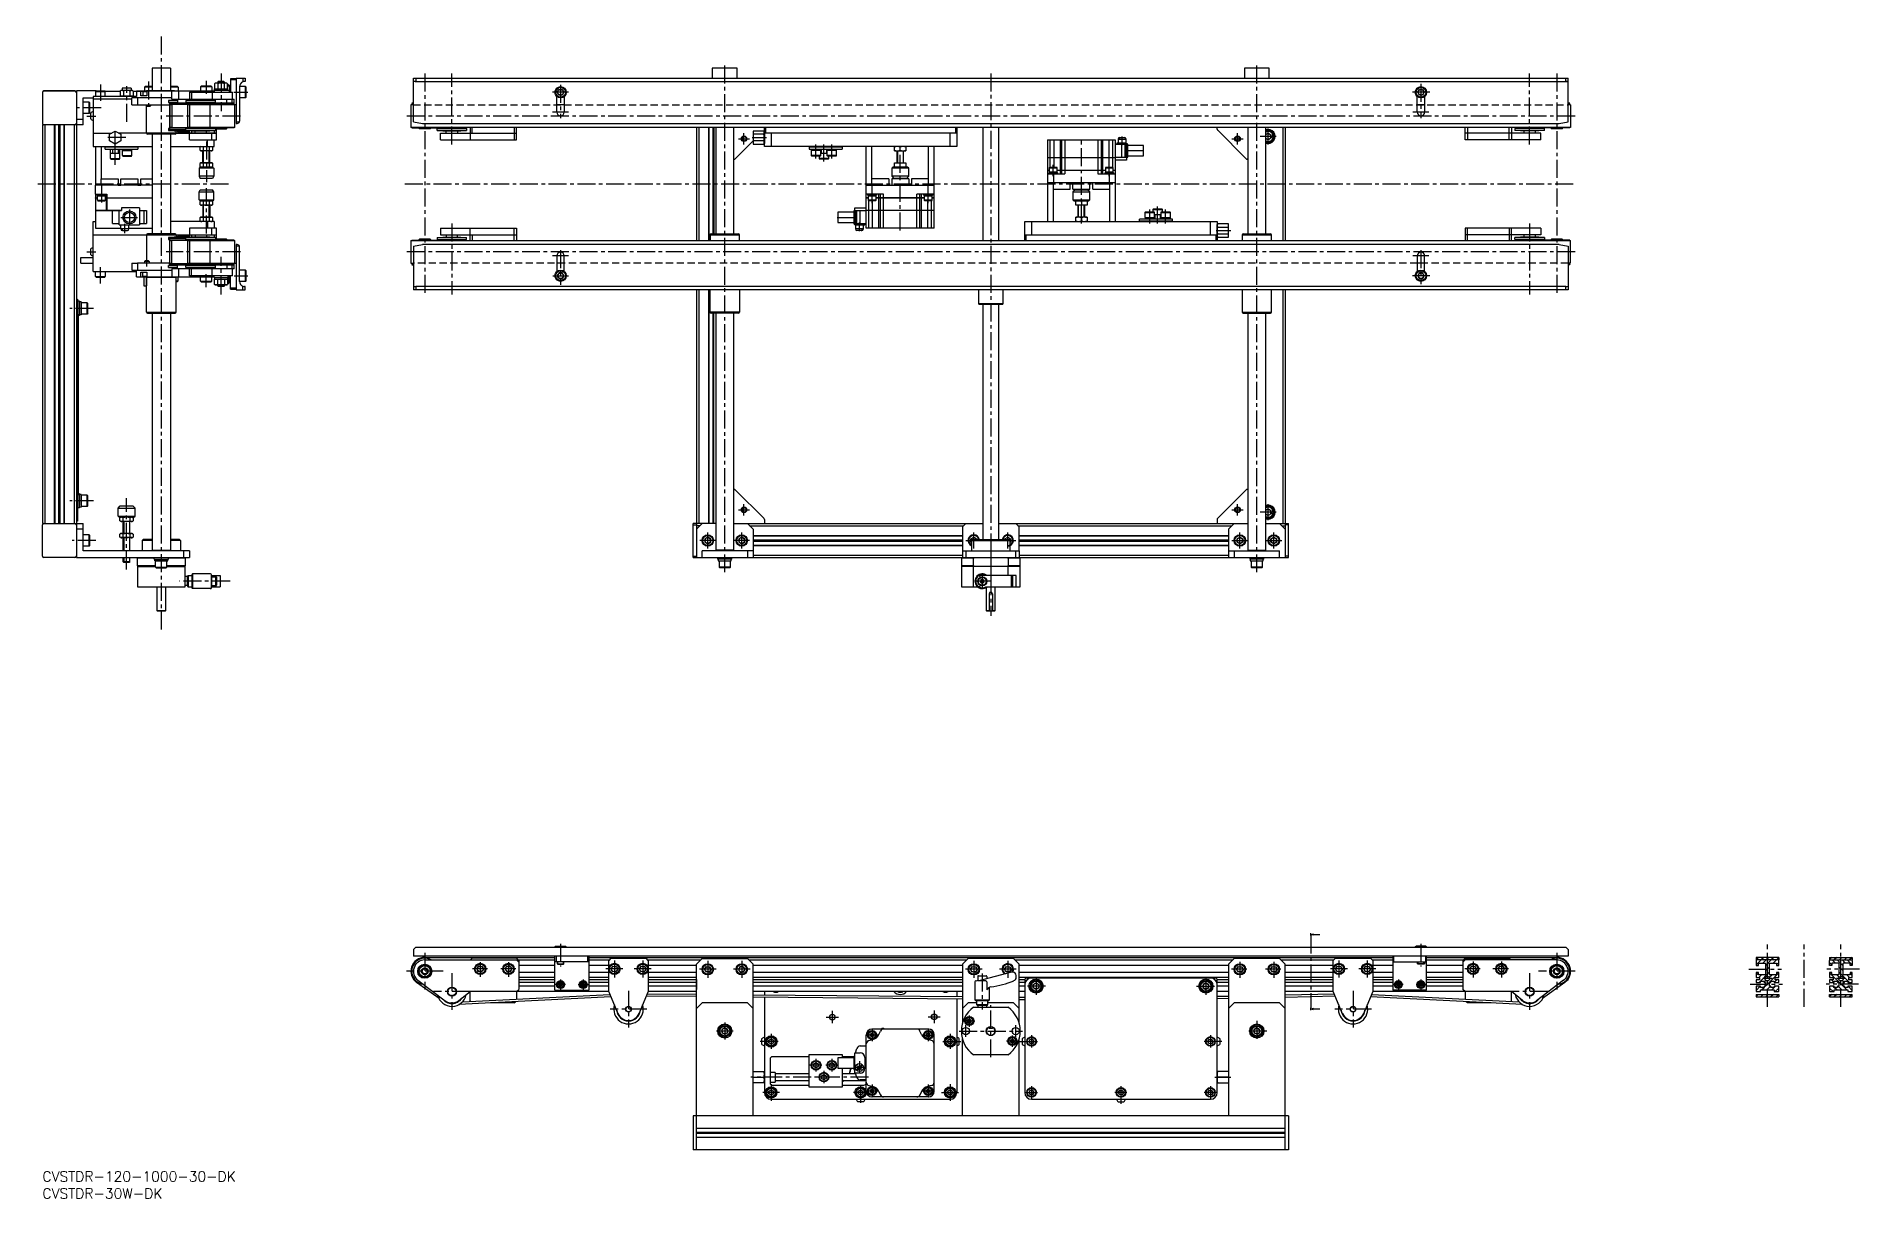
# Model space of a CAD drawing. Extents: x -5 to 1605, y -24 to 1002.
import ezdxf

# ---------------------------------------------------------------- set-up
doc = ezdxf.new("R2010")
doc.units = 0
doc.header["$LTSCALE"] = 0.5
doc.linetypes.add('CENTER', pattern=[50.8, 31.75, -6.35, 6.35, -6.35])
doc.linetypes.add('DASHED', pattern=[19.05, 12.7, -6.35])
doc.layers.get('0').update_dxf_attribs({"linetype": 'CONTINUOUS'})
for name, color, linetype in [('MSM_CENTER', 1, 'CENTER'), ('MSM_CONTINUOUS', 7, 'CONTINUOUS'), ('MSM_DASHED', 4, 'DASHED'), ('MSM_NARROW', 5, 'CONTINUOUS'), ('MSM_PART_NUMBER', 7, 'CONTINUOUS')]:
    doc.layers.add(name, color=color, linetype=linetype)
doc.styles.get("Standard").update_dxf_attribs({"font": 'txt.shx', "height": 8, "bigfont": 'bigfont.shx'})

# ---------------------------------------------------------------- blocks, each defined once
blk = doc.blocks.new('*U82')
at = {"layer": 'MSM_PART_NUMBER'}
blk.add_text('CVSTDR-120-1000-30-DK', height=9, dxfattribs=at).set_placement((0, -9))
blk = doc.blocks.new('*U83')
at = {"layer": 'MSM_PART_NUMBER'}
blk.add_text('CVSTDR-30W-DK', height=9, dxfattribs=at).set_placement((0, -24))
blk = doc.blocks.new('_OPEN30')
at = {"color": 0, "linetype": 'BYBLOCK'}
for p, q in [((-1, 0.27), (0, 0)), ((0, 0), (-1, -0.27)), ((0, 0), (-1, 0))]:
    blk.add_line(p, q, dxfattribs=at)
blk = doc.blocks.new('*U85')
at = {"layer": 'MSM_CONTINUOUS'}
blk.add_lwpolyline([(1122.9, 209.2), (1128.4, 209.2)], dxfattribs=at)
at = {"layer": 'MSM_CONTINUOUS', "xscale": 2.5, "yscale": 2.5, "zscale": 2.5, "rotation": 180}
blk.add_blockref('_OPEN30', (1120.4, 209.2), dxfattribs=at)
blk = doc.blocks.new('*U86')
at = {"layer": 'MSM_CONTINUOUS'}
blk.add_lwpolyline([(1122.9, 143.4), (1128.4, 143.4)], dxfattribs=at)
at = {"layer": 'MSM_CONTINUOUS', "xscale": 2.5, "yscale": 2.5, "zscale": 2.5, "rotation": 180}
blk.add_blockref('_OPEN30', (1120.4, 143.4), dxfattribs=at)

msp = doc.modelspace()

# ---------------------------------------------------------------- linework, layer by layer
at = {"color": 7, "linetype": 'CONTINUOUS'}
for centre, radius, start, end in [((517.7, 143.2), 13, 163.4273, 16.5727), ((1157.7, 143.2), 13, 163.4273, 16.5727), ((517.7, 143.2), 10.5, 184.7247, 355.2753), ((1157.7, 143.2), 10.5, 184.7247, 355.2753)]:
    msp.add_arc(centre, radius, start, end, dxfattribs=at)
at = {"layer": 'MSM_CENTER'}
for p, q in [((105, 1002.2), (105, 478.5)), ((157.8, 969.5), (157.8, 936.1)), ((337.7, 969.4), (337.7, 774.4)), ((361.7, 906.9), (361.7, 969.4)), ((602.7, 529), (602.7, 978.1)), ((837.7, 969.6), (837.7, 520.1)), ((1072.7, 529), (1072.7, 978.1)), ((1313.7, 906.9), (1313.7, 969.4)), ((1337.7, 969.4), (1337.7, 774.4)), ((51.2, 959.7), (51.2, 945.4)), ((74.5, 926.9), (74.5, 958.4)), ((93.7, 962.4), (93.7, 938.7)), ((144.7, 962.9), (144.7, 951.6)), ((169.2, 952.9), (181.5, 952.9)), ((464.7, 952.9), (450.5, 952.9)), ((464.7, 952.9), (450.5, 952.9)), ((457.7, 959.4), (457.7, 930.1)), ((1225.4, 952.9), (1210.3, 952.9)), ((1217.7, 960.4), (1217.7, 930.1)), ((51.9, 939.1), (30.9, 939.1)), ((464.7, 935.4), (450.5, 935.4)), ((1224.7, 935.4), (1210.6, 935.4)), ((39.1, 931.9), (47.1, 931.9)), ((64.3, 902.8), (64.3, 921.2)), ((175, 931.9), (109.3, 931.9)), ((1353.9, 931.9), (321.5, 931.9)), ((1082.7, 906.9), (1082.7, 920.9)), ((73.7, 912.9), (56.1, 912.9)), ((64.3, 888.8), (64.3, 907.2)), ((144.8, 909.4), (144.8, 873.5)), ((614.7, 911.9), (624.7, 911.9)), ((619.7, 906.9), (619.7, 916.9)), ((626.9, 912.9), (639.7, 912.9)), ((683.3, 894.5), (683.3, 906.8)), ((690.3, 891.9), (690.3, 906.9)), ((697.3, 894.5), (697.3, 906.8)), ((757.7, 830.9), (757.7, 906.9)), ((917.7, 836.9), (917.7, 912.9)), ((953.7, 906.2), (953.7, 913.9)), ((1050.7, 911.9), (1060.7, 911.9)), ((1055.7, 906.9), (1055.7, 916.9)), ((1089.7, 913.9), (1075.7, 913.9)), ((892.9, 878.9), (892.9, 888.7)), ((942.4, 878.9), (942.4, 888.7)), ((956.9, 901.4), (974.7, 901.4)), ((164.3, 871.9), (-5.3, 871.9)), ((164.3, 871.9), (-5.3, 871.9)), ((1352, 871.9), (319.6, 871.9)), ((52.1, 865.7), (52.1, 855.7)), ((144.8, 828.1), (144.8, 868.2)), ((732.9, 855.1), (732.9, 864.9)), ((782.4, 855.1), (782.4, 864.9)), ((69.2, 842.4), (84, 842.4)), ((76.8, 849.5), (76.8, 835.2)), ((701.9, 842.4), (719.7, 842.4)), ((721.7, 830.2), (721.7, 837.9)), ((978.1, 836.9), (978.1, 849.3)), ((985.1, 836.9), (985.1, 851.9)), ((992.1, 836.9), (992.1, 849.3)), ((72.8, 828.5), (72.8, 836.7)), ((361.7, 836.9), (361.7, 774.4)), ((1036.9, 830.9), (1049.7, 830.9)), ((1313.7, 836.9), (1313.7, 774.4)), ((39.2, 812), (47.1, 812)), ((175, 811.9), (109.3, 811.9)), ((157.8, 774.3), (157.8, 807.7)), ((1353.9, 811.9), (321.5, 811.9)), ((464.7, 808.4), (450.5, 808.4)), ((457.7, 813.6), (457.7, 782.9)), ((1224.7, 808.4), (1210.5, 808.4)), ((1217.7, 813.6), (1217.7, 783.5)), ((51.2, 784.1), (51.2, 798.4)), ((92.3, 799), (92.3, 805.1)), ((144.7, 780.8), (144.7, 792.2)), ((169.5, 790.9), (181.5, 790.9)), ((450.7, 790.9), (464.8, 790.9)), ((1225.4, 790.9), (1210.3, 790.9)), ((45.2, 762.1), (24.3, 762.1)), ((45.2, 592.1), (24.3, 592.1)), ((74.3, 531.5), (74.3, 594.4)), ((614.7, 584.1), (624.7, 584.1)), ((619.7, 579.1), (619.7, 589.1)), ((1050.7, 584.1), (1060.7, 584.1)), ((1055.7, 579.1), (1055.7, 589.1)), ((1089.7, 582.1), (1075.7, 582.1)), ((1082.7, 575.1), (1082.7, 589.1)), ((587.7, 550.1), (587.7, 564.1)), ((617.7, 550.1), (617.7, 564.1)), ((822.7, 550.1), (822.7, 564.1)), ((852.7, 550.1), (852.7, 564.1)), ((1057.7, 550.1), (1057.7, 564.1)), ((1087.7, 550.1), (1087.7, 564.1)), ((47.1, 557.1), (26.2, 557.1)), ((594.7, 557.1), (580.7, 557.1)), ((624.7, 557.1), (610.7, 557.1)), ((815.7, 557.1), (829.7, 557.1)), ((837.7, 550.1), (837.7, 490.6)), ((845.7, 557.1), (859.7, 557.1)), ((1050.7, 557.1), (1064.7, 557.1)), ((1080.7, 557.1), (1094.7, 557.1)), ((165.8, 521.1), (121.1, 521.1)), ((837.2, 521.1), (823.2, 521.1)), ((830.2, 528.1), (830.2, 514.1)), ((457.7, 200.9), (457.7, 180.9)), ((1120.4, 208.2), (1120.4, 144.4)), ((1217.7, 200.9), (1217.7, 180.9)), ((1523.7, 145.4), (1523.7, 200.4)), ((1556.2, 145.4), (1556.2, 200.4)), ((1588.7, 145.4), (1588.7, 200.4)), ((337.7, 192.9), (337.7, 160.5)), ((393.2, 178.7), (380, 178.7)), ((386.7, 184.8), (386.7, 171.8)), ((418.2, 178.7), (405, 178.7)), ((411.7, 184.8), (411.7, 171.8)), ((512.7, 178.7), (497.8, 178.7)), ((505.2, 186.1), (505.2, 171.3)), ((537.7, 178.7), (522.8, 178.7)), ((530.2, 186.1), (530.2, 171.3)), ((595.2, 178.4), (580.3, 178.4)), ((587.7, 185.8), (587.7, 171)), ((625.2, 178.4), (610.3, 178.4)), ((617.7, 185.8), (617.7, 171)), ((830, 178.4), (815.3, 178.4)), ((822.7, 186), (822.7, 171)), ((860, 178.4), (845.3, 178.4)), ((852.7, 186), (852.7, 171)), ((1064, 178.4), (1050.3, 178.4)), ((1057.7, 185), (1057.7, 171)), ((1094, 178.4), (1080.3, 178.4)), ((1087.7, 185), (1087.7, 171)), ((1152.7, 178.7), (1137.8, 178.7)), ((1145.2, 186.1), (1145.2, 171.3)), ((1177.7, 178.7), (1162.8, 178.7)), ((1170.2, 186.1), (1170.2, 171.3)), ((1270, 178.7), (1256.3, 178.7)), ((1263.7, 185.3), (1263.7, 171.3)), ((1295, 178.7), (1281.3, 178.7)), ((1288.7, 185.3), (1288.7, 171.3)), ((1337.7, 192.9), (1337.7, 160.5)), ((1507.4, 178.4), (1536.3, 178.4)), ((1605.1, 178.4), (1576.2, 178.4)), ((353.9, 176.7), (321.5, 176.7)), ((361.7, 174.9), (361.7, 142.5)), ((462.1, 164.9), (453.3, 164.9)), ((457.7, 169.3), (457.7, 160.5)), ((473.3, 164.9), (482.1, 164.9)), ((477.7, 169.3), (477.7, 160.5)), ((830.2, 174.7), (830.2, 142.9)), ((885.9, 163.6), (869.4, 163.6)), ((877.7, 171.8), (877.7, 155.3)), ((1019.4, 163.6), (1035.9, 163.6)), ((1027.7, 171.8), (1027.7, 155.3)), ((1202.1, 164.9), (1193.3, 164.9)), ((1197.7, 169.3), (1197.7, 160.5)), ((1213.3, 164.9), (1222.1, 164.9)), ((1217.7, 169.3), (1217.7, 160.5)), ((1313.7, 174.9), (1313.7, 142.5)), ((1353.9, 176.7), (1321.5, 176.7)), ((1508.4, 165.2), (1536.9, 165.2)), ((1527.8, 170.2), (1519.6, 170.2)), ((1604.1, 165.2), (1575.6, 165.2)), ((1592.8, 170.2), (1584.6, 170.2)), ((377.9, 158.7), (345.5, 158.7)), ((517.7, 159.4), (517.7, 127)), ((837.7, 100.7), (837.7, 146.9)), ((1157.7, 159.4), (1157.7, 127)), ((1329.9, 158.7), (1297.5, 158.7)), ((533.9, 143.2), (501.5, 143.2)), ((602.7, 131.3), (602.7, 116.5)), ((692.4, 136.2), (703.1, 136.2)), ((697.7, 141.8), (697.7, 130.8)), ((782.4, 136.4), (793.1, 136.4)), ((787.7, 142), (787.7, 131)), ((823.7, 132.7), (813.7, 132.7)), ((815.7, 118.7), (815.7, 129.1)), ((818.7, 137.7), (818.7, 127.7)), ((859.7, 118.7), (859.7, 129.1)), ((1072.7, 132.9), (1072.7, 114.8)), ((1173.9, 143.2), (1141.5, 143.2)), ((610.2, 123.9), (595.3, 123.9)), ((650, 114.7), (633.5, 114.7)), ((643.7, 121.3), (643.7, 108.3)), ((738.2, 120.4), (727.6, 120.4)), ((732.9, 126.1), (732.9, 115.1)), ((777.2, 120.4), (787.8, 120.4)), ((782.4, 126.1), (782.4, 115.1)), ((795.4, 114.7), (811.9, 114.7)), ((801.7, 121.3), (801.7, 108.3)), ((809.7, 123.9), (865.7, 123.9)), ((861.7, 115), (851.7, 115)), ((856.7, 120), (856.7, 110)), ((863.5, 114.7), (879.1, 114.7)), ((873.7, 120.3), (873.7, 109.3)), ((1041.9, 114.7), (1026.3, 114.7)), ((1031.7, 120.3), (1031.7, 109.3)), ((1081.6, 123.9), (1063.8, 123.9)), ((683.3, 99.3), (683.3, 88.3)), ((697.3, 99.3), (697.3, 88.3)), ((721.7, 97.3), (721.7, 86.3)), ((729.7, 83.2), (625.7, 83.2)), ((688.6, 93.7), (677.9, 93.7)), ((695.6, 83.2), (684.9, 83.2)), ((690.3, 88.8), (690.3, 77.8)), ((702.6, 93.7), (691.9, 93.7)), ((727, 91.7), (716.3, 91.7)), ((1035.7, 83.2), (1049.7, 83.2)), ((651.2, 69.7), (636.3, 69.7)), ((643.7, 77.1), (643.7, 62.3)), ((729, 69.7), (716.3, 69.7)), ((722.7, 76.3), (722.7, 59.5)), ((738.2, 70.9), (727.6, 70.9)), ((732.9, 76.6), (732.9, 65.6)), ((787.7, 70.9), (777.1, 70.9)), ((782.4, 76.6), (782.4, 65.6)), ((794.2, 69.7), (809.1, 69.7)), ((801.7, 77.1), (801.7, 62.3)), ((868.4, 69.7), (879.1, 69.7)), ((873.7, 75.3), (873.7, 64.3)), ((958, 69.7), (947.3, 69.7)), ((952.7, 75.3), (952.7, 59.5)), ((1037, 69.7), (1026.3, 69.7)), ((1031.7, 75.3), (1031.7, 64.3))]:
    msp.add_line(p, q, dxfattribs=at)
at = {"layer": 'MSM_CONTINUOUS'}
for p, q in [((113, 974.1), (97, 974.1)), ((97, 974.1), (97, 954.5)), ((113, 974.1), (113, 954.5)), ((591.7, 974.1), (591.7, 965.4)), ((613.7, 974.1), (591.7, 974.1)), ((613.7, 965.4), (613.7, 974.1)), ((1083.7, 974.1), (1061.7, 974.1)), ((1061.7, 974.1), (1061.7, 965.4)), ((1083.7, 965.4), (1083.7, 974.1)), ((0, 952.8), (0, 925.4)), ((1.3, 954.1), (28.7, 954.1)), ((28.7, 954.1), (1.3, 954.1)), ((47.4, 954.1), (30, 954.1)), ((30, 954.1), (30, 542.4)), ((47.5, 954.2), (47, 953.7)), ((47, 953.7), (55.5, 953.7)), ((47, 953.7), (47, 949.2)), ((47.5, 954.2), (55, 954.2)), ((55.5, 953.7), (55, 954.2)), ((55.2, 953.9), (68.8, 953.9)), ((55.5, 949.2), (55.5, 953.7)), ((69.5, 954.5), (68.7, 954)), ((68.7, 954), (68.7, 949.5)), ((68.8, 954.1), (68.8, 954.1)), ((79.5, 954.5), (69.5, 954.5)), ((74.5, 956.5), (70.5, 956.5)), ((70.5, 956.5), (70.5, 954.5)), ((71.6, 954), (71.6, 949.5)), ((78.5, 956.5), (74.5, 956.5)), ((77.4, 949.5), (77.4, 954)), ((78.5, 956.5), (78.5, 954.5)), ((79.5, 954.5), (78.8, 954.5)), ((79.5, 954.5), (80.3, 954)), ((80.2, 953.9), (90.2, 953.9)), ((80.3, 949.5), (80.3, 954)), ((151.6, 953.9), (83, 953.9)), ((83, 953.9), (83, 949.2)), ((87, 949.8), (87, 953.9)), ((89.2, 953.8), (88.8, 953.4)), ((92.3, 953.4), (88.8, 953.4)), ((88.8, 953.4), (88.8, 949.8)), ((92.3, 953.8), (89.2, 953.8)), ((89.6, 953.9), (89.6, 953.8)), ((90.6, 957.9), (90.2, 957.4)), ((97, 957.4), (90.2, 957.4)), ((90.2, 957.4), (90.2, 953.9)), ((97, 957.9), (90.6, 957.9)), ((91.7, 953.9), (92, 954.2)), ((93.3, 954.2), (92, 954.2)), ((92.3, 953.9), (92.3, 949.8)), ((93.3, 954.5), (116.7, 954.5)), ((93.3, 953.9), (93.3, 954.5)), ((119.4, 957.9), (113, 957.9)), ((119.8, 957.4), (113, 957.4)), ((114.3, 946.9), (114.3, 953.9)), ((116.7, 953.9), (116.7, 954.5)), ((119.4, 957.9), (119.8, 957.4)), ((119.8, 957.4), (119.8, 953.9)), ((120.4, 946.9), (120.4, 953.9)), ((129.8, 952.9), (131.8, 952.9)), ((129.8, 952.9), (129.8, 946.9)), ((131.8, 952.9), (131.8, 946.9)), ((131.8, 952.9), (167.8, 952.9)), ((136.1, 953.4), (135.8, 953.1)), ((143.8, 953.1), (135.8, 953.1)), ((135.8, 953.1), (135.8, 952.9)), ((143.5, 953.4), (136.1, 953.4)), ((140.3, 958.3), (139.7, 957.7)), ((149.7, 957.7), (139.7, 957.7)), ((139.7, 957.7), (139.7, 953.9)), ((139.8, 953.4), (139.8, 953.9)), ((149.1, 958.3), (140.3, 958.3)), ((143.5, 953.4), (143.8, 953.1)), ((143.8, 953.1), (143.8, 952.9)), ((149.1, 958.3), (149.7, 957.7)), ((149.7, 957.7), (149.7, 953.9)), ((149.8, 952.9), (149.8, 946.9)), ((157.8, 954.5), (151.6, 954.5)), ((164.8, 954.5), (151.6, 954.5)), ((151.6, 954.5), (151.6, 952.9)), ((152.8, 961), (152, 960.5)), ((152, 960.5), (152, 956)), ((152, 956), (163.6, 956)), ((152.1, 954.5), (152.1, 956)), ((162.8, 961), (152.8, 961)), ((155.3, 962.4), (154.8, 961.8)), ((160.8, 961.8), (154.8, 961.8)), ((154.8, 961.8), (154.8, 961)), ((154.9, 960.5), (154.9, 956)), ((160.3, 962.4), (155.3, 962.4)), ((160.3, 962.4), (160.8, 961.8)), ((160.7, 956), (160.7, 960.5)), ((160.8, 961.8), (160.8, 961)), ((162.8, 961), (163.6, 960.5)), ((164.2, 959.9), (163.5, 959.9)), ((164.8, 959.3), (163.5, 959.3)), ((164.2, 958.9), (163.5, 958.9)), ((164.8, 958.3), (163.5, 958.3)), ((163.6, 956), (163.6, 960.5)), ((163.5, 954.5), (163.5, 956)), ((164.2, 959.9), (164.8, 959.3)), ((164.2, 958.9), (164.8, 958.3)), ((164.8, 959.3), (164.8, 952.9)), ((166.1, 955.9), (164.8, 955.9)), ((166.1, 964.9), (166.1, 952.9)), ((171.1, 964.9), (166.1, 964.9)), ((171.1, 963.9), (166.1, 963.9)), ((167.8, 946.9), (167.8, 952.9)), ((171.1, 965.4), (171.1, 925.4)), ((171.1, 965.4), (179.1, 965.4)), ((174.1, 957.9), (174.1, 927.4)), ((179.4, 957.9), (174.1, 957.9)), ((177.1, 965.4), (177.1, 962.1)), ((179.1, 962.4), (178.6, 962.4)), ((179.1, 965.4), (179.1, 962.4)), ((179.4, 947.9), (179.4, 957.9)), ((180, 957.3), (179.4, 957.9)), ((180, 948.5), (180, 957.3)), ((327.7, 965.4), (1347.7, 965.4)), ((327.7, 926.9), (327.7, 965.4)), ((329.2, 962.4), (1347.7, 962.4)), ((329.7, 965.4), (329.7, 962.4)), ((454.8, 952.9), (456.2, 955.4)), ((456.2, 950.4), (454.8, 952.9)), ((456.2, 955.4), (459.1, 955.4)), ((459.1, 950.4), (456.2, 950.4)), ((459.1, 955.4), (460.6, 952.9)), ((460.6, 952.9), (459.1, 950.4)), ((1214.8, 952.9), (1216.3, 955.4)), ((1216.3, 950.4), (1214.8, 952.9)), ((1216.3, 955.4), (1219.1, 955.4)), ((1219.1, 950.4), (1216.3, 950.4)), ((1219.1, 955.4), (1220.6, 952.9)), ((1220.6, 952.9), (1219.1, 950.4)), ((1345.7, 962.4), (1345.7, 965.4)), ((1347.7, 927.4), (1347.7, 965.4)), ((36, 924.1), (36, 948.1)), ((36, 948.1), (44.8, 948.1)), ((41.4, 944.1), (36, 944.1)), ((41.4, 934.1), (36, 934.1)), ((41.4, 934.1), (41.4, 944.1)), ((42, 943.5), (41.4, 944.1)), ((42, 934.7), (41.4, 934.1)), ((42, 939.1), (42, 943.5)), ((42, 934.7), (42, 939.1)), ((42.6, 934.4), (42.6, 929.4)), ((83, 949.2), (44.8, 949.2)), ((44.8, 949.2), (44.8, 904.9)), ((79, 946.9), (44.8, 946.9)), ((79, 946.9), (50.8, 946.9)), ((80.8, 949.5), (68.3, 949.5)), ((80.8, 949.5), (68.3, 949.5)), ((68.3, 949.5), (68.3, 949.2)), ((68.8, 949.5), (68.8, 949.5)), ((71.6, 949.5), (71.7, 949.5)), ((77.3, 949.5), (77.4, 949.5)), ((79, 941.9), (79, 947.9)), ((114.3, 947.9), (79, 947.9)), ((79, 941.9), (112.6, 941.9)), ((80.8, 949.5), (80.8, 949.2)), ((84, 947.9), (84, 941.9)), ((92.3, 949.8), (87, 949.8)), ((91.7, 941.1), (91.7, 941.9)), ((91.7, 941.1), (95.7, 941.1)), ((92.1, 940.7), (91.7, 941.1)), ((91.7, 941.1), (95.7, 941.1)), ((92, 916.9), (92, 940.8)), ((92.1, 940.7), (95.3, 940.7)), ((92.1, 940.7), (95.2, 940.7)), ((92.1, 940.7), (95.2, 940.7)), ((92.1, 940.7), (95.3, 940.7)), ((95.3, 940.7), (95.7, 941.1)), ((95.7, 941.1), (95.7, 941.9)), ((119.3, 945.6), (111.3, 945.6)), ((111.3, 945.6), (111.3, 943.9)), ((119.3, 943.9), (111.3, 943.9)), ((111.3, 943.9), (113.6, 943.4)), ((129.1, 943.4), (112.3, 943.4)), ((112.3, 943.4), (112.3, 942.4)), ((112.3, 942.4), (129.1, 942.4)), ((112.6, 921.9), (112.6, 941.9)), ((114.3, 941.9), (112.6, 941.9)), ((112.6, 941.9), (112.6, 941.9)), ((112.6, 941.9), (112.6, 921.9)), ((113.7, 942.4), (113.7, 941.9)), ((113.7, 942.4), (113.7, 941.9)), ((113.8, 942.4), (113.8, 941.9)), ((114, 942.4), (114, 941.9)), ((114.3, 946.9), (169.3, 946.9)), ((114.3, 942.4), (114.3, 921.4)), ((119.3, 945.9), (116.3, 945.9)), ((116.3, 945.9), (116.3, 945.6)), ((119.3, 946.9), (119.3, 943.4)), ((152.8, 945.6), (126.8, 945.6)), ((126.8, 945.6), (126.8, 943.9)), ((137.7, 943.9), (126.8, 943.9)), ((126.8, 943.9), (129.1, 943.4)), ((171.1, 941.9), (128.1, 941.9)), ((128.1, 941.9), (128.1, 921.9)), ((129.1, 943.4), (138.1, 943.4)), ((129.1, 943.4), (129.1, 943.4)), ((129.1, 943.4), (129.1, 941.9)), ((129.1, 943.4), (129.1, 941.9)), ((129.1, 943.4), (129.1, 941.9)), ((129.3, 945.6), (129.3, 946.9)), ((131.8, 945.9), (129.3, 945.9)), ((130.7, 943.4), (130.3, 943.4)), ((130.3, 921.9), (130.3, 941.9)), ((147.8, 945.9), (131.8, 945.9)), ((131.8, 945.6), (131.8, 945.9)), ((134.1, 943.4), (133.3, 943.4)), ((134.8, 945.9), (134.8, 946.9)), ((152.8, 943.9), (137.7, 943.9)), ((138.6, 943.4), (137.7, 943.4)), ((138.1, 943.4), (146.3, 943.4)), ((143.4, 943.4), (142.4, 943.4)), ((144.8, 946.9), (144.8, 945.9)), ((169.3, 943.4), (146.3, 943.4)), ((146.3, 942.9), (146.3, 943.4)), ((146.3, 942.9), (169.3, 942.9)), ((147.8, 945.9), (147.8, 945.6)), ((147.8, 941.9), (147.8, 942.9)), ((147.8, 942.9), (147.8, 941.9)), ((147.9, 941.9), (147.9, 921.9)), ((152.8, 943.9), (150.5, 943.4)), ((152.8, 943.4), (152.8, 946.9)), ((162.8, 943.4), (162.8, 946.9)), ((167.3, 946.9), (167.3, 943.4)), ((167.8, 941.9), (167.8, 942.9)), ((169.3, 941.9), (169.3, 946.9)), ((170, 921.9), (170, 941.9)), ((179.4, 947.9), (174.1, 947.9)), ((180, 948.5), (179.4, 947.9)), ((325.5, 941.9), (325.5, 921.9)), ((327.7, 941.9), (325.5, 941.9)), ((326.2, 943.4), (326.2, 942.9)), ((327.7, 943.4), (326.2, 943.4)), ((327.7, 942.9), (326.2, 942.9)), ((454.4, 935.4), (454.4, 949.1)), ((460.9, 941.9), (454.4, 941.9)), ((460.9, 949.1), (460.9, 935.4)), ((1214.4, 935.4), (1214.4, 949.1)), ((1220.9, 941.9), (1214.4, 941.9)), ((1220.9, 949.1), (1220.9, 935.4)), ((1349.2, 943.4), (1347.7, 943.4)), ((1349.2, 942.9), (1347.7, 942.9)), ((1349.9, 941.9), (1347.7, 941.9)), ((1349.2, 942.9), (1349.2, 943.4)), ((1349.9, 941.9), (1349.9, 921.9)), ((36, 924.1), (0, 924.1)), ((0, 924.1), (0, 572.1)), ((2, 924.1), (2, 572.1)), ((10.7, 572.1), (10.7, 924.1)), ((11, 924.1), (11, 572.1)), ((14.5, 572.1), (14.5, 924.1)), ((15, 924.1), (15, 572.1)), ((15.5, 924.1), (15.5, 572.1)), ((19, 924.1), (19, 572.1)), ((19.3, 924.1), (19.3, 572.1)), ((28, 924.1), (28, 572.1)), ((30, 929.1), (36, 929.1)), ((59.3, 915.8), (64.3, 918.7)), ((64.3, 918.7), (69.3, 915.8)), ((112.3, 921.1), (111.3, 920.9)), ((111.3, 920.9), (112.3, 920.9)), ((111.3, 920.9), (111.3, 919.2)), ((111.3, 919.2), (126.8, 919.2)), ((129.1, 921.4), (112.3, 921.4)), ((112.3, 921.4), (112.3, 920.4)), ((112.3, 920.4), (126.8, 920.4)), ((114.3, 921.9), (112.6, 921.9)), ((112.6, 921.9), (112.6, 921.9)), ((113.7, 921.9), (113.7, 921.4)), ((113.7, 921.9), (113.7, 921.4)), ((113.8, 921.9), (113.8, 921.4)), ((114, 921.9), (114, 921.4)), ((116.3, 918.9), (116.3, 919.2)), ((116.3, 918.9), (129.8, 918.9)), ((118, 916.8), (118, 918.9)), ((119.3, 919.9), (119.3, 920.4)), ((119.3, 919.9), (126.8, 919.9)), ((119.6, 919.6), (119.3, 919.9)), ((119.3, 918.4), (119.3, 918.9)), ((119.3, 918.4), (129.3, 918.4)), ((119.6, 918.1), (119.3, 918.4)), ((119.6, 919.6), (123.7, 919.6)), ((119.6, 918.1), (123.7, 918.1)), ((123.7, 919.6), (126.8, 919.6)), ((123.7, 918.1), (129, 918.1)), ((126.8, 920.9), (129.1, 921.4)), ((126.8, 920.9), (152.8, 920.9)), ((126.8, 919.2), (126.8, 920.9)), ((126.8, 919.2), (152.8, 919.2)), ((130.3, 921.9), (128.1, 921.9)), ((129, 918.1), (129.3, 918.4)), ((129, 916.9), (129, 918.1)), ((129.1, 921.4), (129.1, 921.4)), ((169.3, 921.4), (129.1, 921.4)), ((129.3, 918.4), (129.3, 918.9)), ((129.8, 916.9), (129.8, 919.2)), ((170, 921.9), (130.3, 921.9)), ((130.3, 921.4), (130.7, 921.4)), ((131.8, 919.2), (131.8, 916.9)), ((131.8, 918.9), (147.8, 918.9)), ((133.3, 921.4), (134.1, 921.4)), ((134.8, 916.9), (134.8, 918.9)), ((137.7, 921.4), (138.6, 921.4)), ((142.4, 921.4), (143.4, 921.4)), ((144.8, 916.9), (144.8, 918.9)), ((147.8, 918.9), (147.8, 919.2)), ((150.5, 921.4), (152.8, 920.9)), ((151.8, 921.4), (151.8, 921.1)), ((151.8, 919.2), (151.8, 916.9)), ((152.8, 920.9), (152.8, 921.4)), ((152.8, 920.9), (162.8, 920.9)), ((153.1, 920.6), (152.8, 920.9)), ((152.8, 920.9), (152.8, 919.2)), ((153.1, 920.6), (162.5, 920.6)), ((153.8, 910.9), (153.8, 920.6)), ((162.5, 920.6), (162.8, 920.9)), ((162.8, 920.9), (162.8, 921.4)), ((169.3, 921.4), (169.3, 921.9)), ((171.1, 926.9), (174, 926.9)), ((171.1, 925.4), (172.1, 925.4)), ((1349.9, 921.9), (325.5, 921.9)), ((326.2, 921.9), (326.2, 921.4)), ((326.2, 921.4), (349.2, 921.4)), ((327.7, 926.9), (335.7, 925.4)), ((332.7, 921.4), (332.7, 920.9)), ((332.7, 920.9), (333, 920.6)), ((332.7, 920.9), (342.7, 920.9)), ((342.4, 920.6), (333, 920.6)), ((335.7, 925.4), (1339.7, 925.4)), ((342.4, 920.6), (342.7, 920.9)), ((342.7, 920.9), (342.7, 921.4)), ((348.7, 920.9), (351, 921.4)), ((348.7, 920.9), (374.7, 920.9)), ((348.7, 919.2), (348.7, 920.9)), ((348.7, 919.2), (374.7, 919.2)), ((349.2, 921.4), (349.2, 921.9)), ((351, 921.9), (351, 921.4)), ((372.4, 921.4), (351, 921.4)), ((353.7, 918.9), (353.7, 919.2)), ((353.7, 918.9), (369.7, 918.9)), ((356.7, 916.9), (356.7, 918.9)), ((366.7, 918.9), (366.7, 916.9)), ((369.7, 919.2), (369.7, 918.9)), ((372.3, 921.9), (372.3, 921.4)), ((372.4, 921.4), (374.7, 920.9)), ((374.7, 920.9), (374.7, 919.2)), ((377.7, 921.9), (377.7, 910.9)), ((379.7, 916.9), (379.7, 921.9)), ((416.7, 921.9), (416.7, 910.9)), ((418.7, 910.9), (418.7, 921.9)), ((577.7, 921.9), (577.7, 821.9)), ((579.7, 921.9), (579.7, 821.9)), ((588.4, 921.9), (588.4, 821.9)), ((588.7, 921.9), (588.7, 821.9)), ((592.2, 921.9), (592.2, 827.9)), ((592.7, 921.9), (592.7, 827.9)), ((593.2, 921.9), (593.2, 827.9)), ((594.7, 921.9), (594.7, 827.9)), ((610.7, 827.9), (610.7, 921.9)), ((637.2, 918.7), (627.7, 918.7)), ((627.7, 918.7), (627.7, 907.1)), ((637.7, 917.9), (637.2, 918.7)), ((637.7, 904.9), (637.7, 921.9)), ((638.7, 921.9), (638.7, 916.9)), ((806.7, 916.9), (806.7, 921.9)), ((807.7, 921.9), (807.7, 904.9)), ((830.7, 921.9), (830.7, 821.9)), ((844.7, 821.9), (844.7, 921.9)), ((1037.7, 920.3), (1037.7, 921.9)), ((1063.4, 894.2), (1038, 919.6)), ((1064.7, 921.9), (1064.7, 827.9)), ((1080.7, 827.9), (1080.7, 921.9)), ((1081.3, 918.7), (1080.9, 919.4)), ((1095.7, 921.9), (1095.7, 821.9)), ((1097.7, 921.9), (1097.7, 821.9)), ((1256.7, 910.9), (1256.7, 921.9)), ((1258.7, 921.9), (1258.7, 910.9)), ((1295.7, 910.9), (1295.7, 921.9)), ((1297.7, 921.9), (1297.7, 910.9)), ((1303, 921.4), (1300.7, 920.9)), ((1300.7, 920.9), (1300.7, 919.2)), ((1326.7, 920.9), (1300.7, 920.9)), ((1326.7, 919.2), (1300.7, 919.2)), ((1303, 921.9), (1303, 921.4)), ((1324.4, 921.4), (1303, 921.4)), ((1304.6, 921.9), (1304.6, 921.4)), ((1305.7, 919.2), (1305.7, 918.9)), ((1321.7, 918.9), (1305.7, 918.9)), ((1307.8, 921.9), (1307.8, 921.4)), ((1308.7, 916.9), (1308.7, 918.9)), ((1318.6, 921.4), (1318.6, 921.9)), ((1318.7, 918.9), (1318.7, 916.9)), ((1321.7, 918.9), (1321.7, 919.2)), ((1322.1, 921.4), (1322.1, 921.9)), ((1324.1, 921.4), (1324.1, 921.9)), ((1324.3, 921.4), (1324.3, 921.9)), ((1326.7, 920.9), (1324.4, 921.4)), ((1326.2, 921.9), (1326.2, 921.4)), ((1349.2, 921.4), (1326.2, 921.4)), ((1326.7, 919.2), (1326.7, 920.9)), ((1332.7, 921.4), (1332.7, 920.9)), ((1332.7, 920.9), (1333, 920.6)), ((1332.7, 920.9), (1342.7, 920.9)), ((1342.4, 920.6), (1333, 920.6)), ((1339.7, 925.4), (1347.7, 926.9)), ((1342.4, 920.6), (1342.7, 920.9)), ((1342.7, 920.9), (1342.7, 921.4)), ((1347.7, 926.9), (1347.7, 927.4)), ((1349.2, 921.4), (1349.2, 921.9)), ((44.8, 916.9), (61.2, 916.9)), ((44.8, 904.9), (50.8, 904.9)), ((46.8, 904.9), (46.8, 876.4)), ((50.8, 904.9), (97, 904.9)), ((51.8, 904.9), (51.8, 876.4)), ((55.3, 904.8), (84.3, 904.8)), ((55.3, 902.8), (55.3, 904.8)), ((55.3, 902.8), (84.3, 902.8)), ((57.3, 904.9), (57.3, 904.8)), ((59.3, 910), (59.3, 915.8)), ((64.3, 907.1), (59.3, 910)), ((59.3, 904.8), (59.3, 904.9)), ((80.3, 904.8), (59.3, 904.8)), ((60.1, 894.4), (60.1, 902.8)), ((61.8, 902.8), (61.8, 898.9)), ((69.3, 910), (64.3, 907.1)), ((66.8, 902.8), (66.8, 898.9)), ((92, 916.9), (67.4, 916.9)), ((68.5, 894.4), (68.5, 902.8)), ((69.3, 915.8), (69.3, 910)), ((70.6, 897), (70.6, 902.8)), ((79.1, 897), (79.1, 902.8)), ((80.3, 904.9), (80.3, 904.8)), ((82.3, 904.8), (82.3, 904.9)), ((84.3, 904.8), (84.3, 902.8)), ((118, 916.8), (92, 916.8)), ((117.1, 915.9), (92.9, 915.9)), ((97, 915.9), (97, 827.9)), ((113, 915.9), (113, 827.9)), ((113, 904.9), (151.8, 904.9)), ((153.8, 916.9), (118, 916.9)), ((118, 916.9), (153.8, 916.9)), ((129.8, 910.9), (129.8, 916.9)), ((129.8, 910.9), (153.8, 910.9)), ((139.8, 904.9), (139, 904.4)), ((139, 904.4), (139, 901.7)), ((141.9, 904.4), (141.9, 901.7)), ((145.8, 904.9), (145.8, 910.9)), ((147.7, 901.7), (147.7, 904.4)), ((149.5, 910.9), (149.5, 916.9)), ((149.8, 904.9), (150.6, 904.4)), ((150.6, 901.7), (150.6, 904.4)), ((151.8, 904.9), (151.8, 910.9)), ((351.7, 916.9), (418.7, 916.9)), ((351.7, 910.9), (351.7, 916.9)), ((351.7, 910.9), (418.7, 910.9)), ((612, 894.2), (627.7, 909.9)), ((618.2, 913.3), (618.2, 913.3)), ((618.2, 913.3), (618.2, 912.6)), ((618.2, 912.6), (618.2, 910.5)), ((637.2, 915.8), (627.7, 915.8)), ((637.2, 910), (627.7, 910)), ((627.7, 907.1), (637.2, 907.1)), ((637.7, 907.9), (637.2, 907.1)), ((637.7, 917.9), (637.7, 907.9)), ((807.7, 916.9), (637.7, 916.9)), ((807.7, 904.9), (637.7, 904.9)), ((643.7, 916.9), (643.7, 904.9)), ((677.3, 904.8), (677.3, 904.9)), ((677.3, 904.8), (677.3, 902.8)), ((677.3, 904.8), (706.3, 904.8)), ((677.3, 902.8), (706.3, 902.8)), ((679, 902.8), (679, 897)), ((679.3, 904.8), (679.3, 904.9)), ((687.4, 901.5), (687.4, 902.8)), ((687.8, 902.8), (687.8, 898.9)), ((692.8, 898.9), (692.8, 902.8)), ((693, 902.8), (693, 897)), ((701.4, 901.5), (701.4, 902.8)), ((704.3, 904.8), (704.3, 904.9)), ((706.3, 904.8), (706.3, 904.9)), ((706.3, 904.8), (706.3, 902.8)), ((727.7, 859.6), (727.7, 904.9)), ((732.7, 870.9), (732.7, 904.9)), ((752.7, 901.3), (752.7, 904.9)), ((757.7, 901.7), (757.7, 904.4)), ((762.7, 904.9), (762.7, 901.3)), ((782.7, 870.9), (782.7, 904.9)), ((787.7, 859.6), (787.7, 904.9)), ((801.7, 904.9), (801.7, 916.9)), ((887.7, 910.9), (887.7, 895.3)), ((887.7, 910.9), (947.7, 910.9)), ((890, 910.9), (890, 895.3)), ((893.3, 910.9), (893.3, 895.3)), ((898.9, 910.9), (898.9, 895.3)), ((900.3, 910.9), (900.3, 895.3)), ((903, 910.9), (903, 880.9)), ((932.4, 910.9), (932.4, 895.3)), ((935.1, 910.9), (935.1, 895.3)), ((936.5, 910.9), (936.5, 895.3)), ((942.1, 910.9), (942.1, 895.3)), ((945.3, 910.9), (945.3, 895.3)), ((947.7, 910.9), (947.7, 884.2)), ((957.1, 906.9), (947.7, 906.9)), ((948.9, 907.9), (948.9, 906.9)), ((957.7, 907.9), (948.9, 907.9)), ((950.2, 911.6), (950.2, 907.9)), ((950.2, 911.6), (957.2, 911.6)), ((951.4, 911.9), (951.1, 911.9)), ((951.5, 912.9), (955.9, 912.9)), ((953.1, 906.9), (953.1, 895.4)), ((953.2, 907.9), (953.2, 906.9)), ((956, 906.9), (956, 895.4)), ((957.1, 906.9), (957.1, 895.4)), ((957.2, 907.9), (957.2, 911.6)), ((957.7, 907.9), (957.7, 892.9)), ((958.7, 907.2), (957.7, 907.2)), ((958.7, 895.6), (958.7, 907.2)), ((972.7, 905.9), (958.7, 905.9)), ((972.7, 896.9), (972.7, 905.9)), ((1057.2, 913.3), (1057.2, 913.3)), ((1057.2, 910.5), (1057.2, 913.3)), ((1080.7, 915.6), (1082.6, 916.8)), ((1082.8, 911), (1080.7, 912.1)), ((1082.6, 916.8), (1085.1, 915.4)), ((1085.3, 912.6), (1082.8, 911)), ((1085.1, 915.4), (1085.3, 912.6)), ((1323.7, 916.9), (1256.7, 916.9)), ((1323.7, 910.9), (1256.7, 910.9)), ((1295.7, 916.9), (1258.7, 916.9)), ((1323.7, 910.9), (1323.7, 916.9)), ((68.5, 898.9), (60.1, 898.9)), ((60.1, 894.4), (68.5, 894.4)), ((60.5, 893.9), (60.1, 894.4)), ((60.5, 893.9), (64.3, 893.9)), ((64.3, 893.9), (68.1, 893.9)), ((68.1, 893.9), (68.5, 894.4)), ((79.1, 901.5), (70.6, 901.5)), ((70.6, 901.5), (79.1, 901.5)), ((70.6, 901.5), (79.1, 901.5)), ((70.6, 897), (79.1, 897)), ((71, 896.5), (70.6, 897)), ((71, 896.5), (74.8, 896.5)), ((74.8, 896.5), (78.6, 896.5)), ((78.6, 896.5), (79.1, 897)), ((139.3, 886.9), (138.3, 885.9)), ((138.3, 885.9), (138.3, 878.9)), ((151.3, 885.9), (138.3, 885.9)), ((139.8, 901.3), (139, 901.7)), ((139.8, 890.5), (139, 890)), ((139, 890), (139, 887.3)), ((139.8, 886.9), (139, 887.3)), ((150.3, 886.9), (139.3, 886.9)), ((149.8, 901.3), (139.8, 901.3)), ((149.8, 890.5), (139.8, 890.5)), ((141.8, 890.5), (141.8, 901.3)), ((141.9, 890), (141.9, 887.3)), ((147.7, 887.3), (147.7, 890)), ((147.8, 890.5), (147.8, 901.3)), ((149.8, 901.3), (150.6, 901.7)), ((149.8, 890.5), (150.6, 890)), ((149.8, 886.9), (150.6, 887.3)), ((150.3, 886.9), (151.3, 885.9)), ((150.6, 887.3), (150.6, 890)), ((151.3, 885.9), (151.3, 878.9)), ((610.7, 893.9), (611.3, 893.9)), ((687.5, 901.5), (679, 901.5)), ((679, 897), (679.5, 896.5)), ((687.5, 897), (679, 897)), ((687.1, 896.5), (679.5, 896.5)), ((686, 896.5), (686, 894.4)), ((686, 894.4), (686.5, 893.9)), ((694.5, 894.4), (686, 894.4)), ((694.1, 893.9), (686.5, 893.9)), ((687.1, 896.5), (687.5, 897)), ((687.5, 897), (687.5, 901.5)), ((693, 898.9), (687.5, 898.9)), ((701.5, 901.5), (693, 901.5)), ((693, 897), (693.5, 896.5)), ((701.5, 897), (693, 897)), ((701.1, 896.5), (693.5, 896.5)), ((694.1, 893.9), (694.5, 894.4)), ((694.5, 894.4), (694.5, 896.5)), ((701.1, 896.5), (701.5, 897)), ((701.5, 897), (701.5, 901.5)), ((751.2, 886.9), (750.2, 885.9)), ((750.2, 885.9), (750.2, 878.9)), ((765.2, 885.9), (750.2, 885.9)), ((764.2, 886.9), (751.2, 886.9)), ((752.7, 901.3), (762.7, 901.3)), ((752.7, 901.3), (762.7, 901.3)), ((752.7, 890.5), (762.7, 890.5)), ((752.7, 886.9), (752.7, 890.5)), ((754.7, 901.3), (754.7, 890.5)), ((757.7, 887.3), (757.7, 890)), ((760.7, 890.5), (760.7, 901.3)), ((762.7, 890.5), (762.7, 886.9)), ((765.2, 885.9), (764.2, 886.9)), ((765.2, 878.9), (765.2, 885.9)), ((887.7, 895.2), (887.7, 895.3)), ((887.7, 895.3), (947.7, 895.3)), ((887.7, 895.2), (887.7, 884.2)), ((887.7, 895.2), (947.7, 895.2)), ((889.8, 886.7), (889.4, 886.3)), ((889.4, 886.3), (889.4, 882.7)), ((889.4, 886.3), (896.4, 886.3)), ((889.8, 886.7), (896, 886.7)), ((890, 895.2), (890, 886.7)), ((890.1, 895.2), (890.1, 895.3)), ((893.3, 895.2), (893.3, 895.3)), ((893.3, 895.2), (893.3, 886.7)), ((896.4, 886.3), (896, 886.7)), ((896.4, 882.7), (896.4, 886.3)), ((898.9, 895.2), (898.9, 884.2)), ((899, 895.2), (899, 895.3)), ((900.3, 895.2), (900.3, 895.3)), ((900.3, 895.2), (900.3, 884.2)), ((932.4, 895.2), (932.4, 895.3)), ((932.4, 895.2), (932.4, 880.9)), ((935.1, 895.2), (935.1, 895.3)), ((935.1, 895.2), (935.1, 884.2)), ((936.4, 895.2), (936.4, 895.3)), ((936.5, 895.2), (936.5, 884.2)), ((939.3, 886.7), (938.9, 886.3)), ((938.9, 886.3), (938.9, 882.7)), ((938.9, 886.3), (945.9, 886.3)), ((939.3, 886.7), (945.5, 886.7)), ((942, 895.2), (942, 895.3)), ((942.1, 895.2), (942.1, 886.7)), ((945.3, 895.2), (945.3, 895.3)), ((945.3, 895.2), (945.3, 886.7)), ((945.9, 886.3), (945.5, 886.7)), ((945.9, 882.7), (945.9, 886.3)), ((957.7, 895.4), (947.7, 895.4)), ((957.7, 892.9), (947.7, 892.9)), ((957.7, 895.6), (958.7, 895.6)), ((958.7, 896.9), (972.7, 896.9)), ((1064.7, 893.9), (1064.1, 893.9)), ((46.8, 876.4), (46.8, 870.9)), ((97, 870.9), (46.8, 870.9)), ((46.8, 862.9), (46.8, 870.9)), ((51.8, 876.4), (66.8, 876.4)), ((51.8, 870.9), (51.8, 876.4)), ((52.1, 870.9), (52.1, 862.9)), ((66.8, 876.4), (66.8, 870.9)), ((66.8, 870.9), (69.3, 870.9)), ((69.3, 876.4), (84.3, 876.4)), ((69.3, 870.9), (69.3, 876.4)), ((84.3, 876.4), (84.3, 870.9)), ((84.3, 870.9), (86.8, 870.9)), ((86.8, 876.4), (97, 876.4)), ((86.8, 870.9), (86.8, 876.4)), ((151.3, 878.9), (138.3, 878.9)), ((138.3, 878.9), (139.3, 876.9)), ((150.3, 876.9), (139.3, 876.9)), ((151.3, 878.9), (150.3, 876.9)), ((727.7, 870.9), (787.7, 870.9)), ((747.7, 876.4), (732.7, 876.4)), ((733, 862.9), (733, 870.9)), ((747.7, 876.4), (747.7, 870.9)), ((750.2, 878.9), (752.2, 876.9)), ((765.2, 878.9), (750.2, 878.9)), ((765.2, 876.4), (750.2, 876.4)), ((750.2, 876.4), (750.2, 870.9)), ((763.2, 876.9), (752.2, 876.9)), ((763.2, 876.9), (765.2, 878.9)), ((765.2, 876.4), (765.2, 870.9)), ((782.7, 876.4), (767.7, 876.4)), ((767.7, 876.4), (767.7, 870.9)), ((782.4, 862.9), (782.4, 870.9)), ((887.7, 884.2), (889.4, 884.2)), ((887.7, 884.2), (889.4, 884.2)), ((887.7, 884.2), (887.7, 884.2)), ((887.7, 884.2), (887.7, 838.9)), ((887.7, 880.9), (903, 880.9)), ((947.7, 872.9), (887.7, 872.9)), ((888.9, 881.7), (888.9, 880.9)), ((888.9, 881.7), (896.9, 881.7)), ((889.4, 882.7), (896.4, 882.7)), ((889.6, 882.7), (889.6, 881.7)), ((892.7, 872.9), (892.7, 838.9)), ((893, 880.9), (893, 872.9)), ((896.4, 884.2), (938.9, 884.2)), ((896.4, 884.2), (938.9, 884.2)), ((896.4, 881.7), (896.4, 882.7)), ((896.4, 881.7), (896.4, 882.7)), ((896.9, 880.9), (896.9, 881.7)), ((898.9, 884.2), (898.9, 880.9)), ((899, 884.2), (899, 884.2)), ((900.3, 884.2), (900.3, 880.9)), ((900.3, 884.2), (900.3, 884.2)), ((907.7, 867.4), (907.7, 872.9)), ((910.2, 867.4), (910.2, 872.9)), ((925.2, 867.4), (925.2, 872.9)), ((927.7, 867.4), (927.7, 872.9)), ((932.4, 880.9), (947.7, 880.9)), ((935.1, 884.2), (935.1, 880.9)), ((935.1, 884.2), (935.1, 884.2)), ((936.4, 884.2), (936.4, 884.2)), ((936.5, 884.2), (936.5, 880.9)), ((938.4, 881.7), (938.4, 880.9)), ((938.4, 881.7), (946.4, 881.7)), ((938.9, 882.7), (945.9, 882.7)), ((939.1, 882.7), (939.1, 881.7)), ((942.4, 880.9), (942.4, 872.9)), ((942.7, 872.9), (942.7, 838.9)), ((945.9, 884.2), (947.7, 884.2)), ((945.9, 884.2), (947.7, 884.2)), ((945.9, 881.7), (945.9, 882.7)), ((945.9, 881.7), (945.9, 882.7)), ((946.4, 880.9), (946.4, 881.7)), ((947.6, 884.2), (947.6, 884.2)), ((947.7, 884.2), (947.7, 838.9)), ((46.8, 862.9), (56.9, 862.9)), ((46.8, 862.9), (46.8, 859.6)), ((46.8, 859.6), (48.6, 859.6)), ((46.8, 859.5), (46.8, 848.5)), ((48.6, 859.5), (46.8, 859.5)), ((46.9, 859.5), (46.9, 859.6)), ((48.1, 862.1), (48.1, 862.9)), ((48.1, 862.1), (56.1, 862.1)), ((48.6, 857.5), (48.6, 862.1)), ((55.6, 861.1), (48.6, 861.1)), ((55.6, 861.1), (48.6, 861.1)), ((55.6, 861.1), (48.6, 861.1)), ((48.6, 857.5), (55.6, 857.5)), ((48.6, 857.5), (49, 857.1)), ((49, 857.1), (55.2, 857.1)), ((55.6, 857.5), (55.2, 857.1)), ((55.6, 857.5), (55.6, 862.1)), ((55.6, 859.6), (56.2, 859.6)), ((55.6, 859.5), (56.2, 859.5)), ((56.1, 862.1), (56.1, 862.9)), ((56.2, 862.9), (56.2, 859.6)), ((56.2, 859.6), (56.9, 859.6)), ((56.2, 859.6), (56.2, 859.5)), ((56.2, 859.5), (56.2, 848.5)), ((56.9, 859.5), (56.2, 859.5)), ((56.9, 862.9), (56.9, 859.6)), ((56.9, 859.6), (59.9, 859.6)), ((56.9, 859.5), (56.9, 848.5)), ((59.9, 859.5), (56.9, 859.5)), ((57, 859.5), (57, 859.6)), ((59.9, 859.6), (97, 859.6)), ((97, 859.5), (59.9, 859.5)), ((138.3, 864.9), (139.3, 866.9)), ((138.3, 857.9), (138.3, 864.9)), ((138.3, 864.9), (151.3, 864.9)), ((139.3, 856.9), (138.3, 857.9)), ((138.3, 857.9), (151.3, 857.9)), ((139.8, 856.9), (139, 856.4)), ((139, 856.4), (139, 853.7)), ((139.8, 853.3), (139, 853.7)), ((139.3, 866.9), (150.3, 866.9)), ((139.3, 856.9), (150.3, 856.9)), ((141.9, 856.4), (141.9, 853.7)), ((147.7, 853.7), (147.7, 856.4)), ((149.8, 856.9), (150.6, 856.4)), ((149.8, 853.3), (150.6, 853.7)), ((151.3, 864.9), (150.3, 866.9)), ((150.3, 856.9), (151.3, 857.9)), ((150.6, 853.7), (150.6, 856.4)), ((151.3, 857.9), (151.3, 864.9)), ((743, 862.9), (727.7, 862.9)), ((729.4, 859.6), (727.7, 859.6)), ((727.7, 859.5), (727.7, 859.6)), ((729.4, 859.5), (727.7, 859.5)), ((727.7, 832.9), (727.7, 859.5)), ((728.9, 862.9), (728.9, 862.1)), ((736.9, 862.1), (728.9, 862.1)), ((729.4, 862.1), (729.4, 861.1)), ((729.4, 862.1), (729.4, 861.1)), ((729.4, 861.1), (729.4, 857.5)), ((736.4, 861.1), (729.4, 861.1)), ((729.4, 857.5), (729.8, 857.1)), ((736.4, 857.5), (729.4, 857.5)), ((736, 857.1), (729.8, 857.1)), ((730, 848.5), (730, 857.1)), ((733.3, 848.5), (733.3, 857.1)), ((736, 857.1), (736.4, 857.5)), ((736.3, 861.1), (736.3, 862.1)), ((736.4, 857.5), (736.4, 861.1)), ((778.9, 859.6), (736.4, 859.6)), ((778.9, 859.5), (736.4, 859.5)), ((736.9, 862.1), (736.9, 862.9)), ((738.9, 859.6), (738.9, 862.9)), ((738.9, 848.5), (738.9, 859.5)), ((739, 859.5), (739, 859.6)), ((740.3, 859.6), (740.3, 862.9)), ((740.3, 859.5), (740.3, 859.6)), ((740.3, 848.5), (740.3, 859.5)), ((743, 848.5), (743, 862.9)), ((787.7, 862.9), (772.4, 862.9)), ((772.4, 832.9), (772.4, 862.9)), ((775.1, 859.6), (775.1, 862.9)), ((775.1, 859.5), (775.1, 859.6)), ((775.1, 848.5), (775.1, 859.5)), ((776.4, 859.5), (776.4, 859.6)), ((776.5, 859.6), (776.5, 862.9)), ((776.5, 848.5), (776.5, 859.5)), ((778.4, 862.9), (778.4, 862.1)), ((786.4, 862.1), (778.4, 862.1)), ((778.9, 862.1), (778.9, 861.1)), ((778.9, 862.1), (778.9, 861.1)), ((778.9, 861.1), (778.9, 857.5)), ((785.9, 861.1), (778.9, 861.1)), ((778.9, 857.5), (779.3, 857.1)), ((785.9, 857.5), (778.9, 857.5)), ((785.5, 857.1), (779.3, 857.1)), ((782.1, 848.5), (782.1, 857.1)), ((785.3, 848.5), (785.3, 857.1)), ((785.5, 857.1), (785.9, 857.5)), ((785.8, 861.1), (785.8, 862.1)), ((785.9, 857.5), (785.9, 861.1)), ((787.7, 859.6), (785.9, 859.6)), ((787.7, 859.5), (785.9, 859.5)), ((786.4, 862.1), (786.4, 862.9)), ((787.6, 859.5), (787.6, 859.6)), ((787.7, 848.5), (787.7, 859.5)), ((892.7, 867.4), (907.7, 867.4)), ((910.2, 867.4), (925.2, 867.4)), ((912.2, 866.9), (910.2, 864.9)), ((910.2, 864.9), (910.2, 857.9)), ((910.2, 864.9), (925.2, 864.9)), ((910.2, 857.9), (911.2, 856.9)), ((910.2, 857.9), (925.2, 857.9)), ((911.2, 856.9), (924.2, 856.9)), ((912.2, 866.9), (923.2, 866.9)), ((912.7, 853.3), (912.7, 856.9)), ((917.7, 856.4), (917.7, 853.7)), ((922.7, 856.9), (922.7, 853.3)), ((925.2, 864.9), (923.2, 866.9)), ((924.2, 856.9), (925.2, 857.9)), ((925.2, 857.9), (925.2, 864.9)), ((927.7, 867.4), (942.7, 867.4)), ((44.8, 794.6), (44.8, 838.9)), ((44.8, 838.9), (46.8, 838.9)), ((46.8, 848.5), (69.9, 848.5)), ((69.9, 848.5), (46.8, 848.5)), ((46.8, 848.5), (46.8, 832.9)), ((46.9, 848.5), (46.9, 848.5)), ((48.6, 848.5), (48.6, 848.5)), ((51.7, 848.5), (51.7, 848.5)), ((56.2, 848.5), (56.2, 848.5)), ((57, 848.5), (57, 848.5)), ((59.9, 848.5), (59.9, 848.5)), ((61.8, 836.9), (61.8, 848.4)), ((61.8, 848.4), (64, 848.4)), ((64, 848.4), (67.8, 848.4)), ((67.8, 835.9), (67.8, 848.4)), ((67.8, 848.4), (69.9, 848.4)), ((69.9, 850.9), (69.9, 848.4)), ((85.8, 850.9), (69.9, 850.9)), ((85.8, 850.9), (85.8, 835.9)), ((85.8, 848.4), (91.8, 848.4)), ((89.6, 848.4), (89.6, 836.9)), ((91.8, 848.4), (91.8, 836.9)), ((151.8, 838.9), (113, 838.9)), ((139.8, 842.5), (139, 842)), ((139, 842), (139, 839.3)), ((139.8, 838.9), (139, 839.3)), ((149.8, 853.3), (139.8, 853.3)), ((149.8, 842.5), (139.8, 842.5)), ((139.8, 838.9), (140.2, 838.9)), ((139.8, 838.9), (140.2, 838.9)), ((141.8, 853.3), (141.8, 842.5)), ((141.9, 842), (141.9, 839.3)), ((145.8, 838.9), (145.8, 832.9)), ((147.7, 839.3), (147.7, 842)), ((147.8, 853.3), (147.8, 842.5)), ((148.8, 838.9), (149.8, 838.9)), ((149.8, 842.5), (150.6, 842)), ((149.8, 838.9), (150.6, 839.3)), ((150.6, 839.3), (150.6, 842)), ((151.8, 838.9), (151.8, 832.9)), ((151.8, 838.9), (151.8, 832.9)), ((151.8, 838.9), (151.8, 832.9)), ((716.7, 846.9), (702.7, 846.9)), ((702.7, 846.9), (702.7, 837.9)), ((702.7, 837.9), (716.7, 837.9)), ((717.7, 848.2), (716.7, 848.2)), ((716.7, 848.2), (716.7, 836.6)), ((717.7, 835.9), (717.7, 850.9)), ((717.7, 850.9), (727.7, 850.9)), ((717.7, 848.4), (727.7, 848.4)), ((718.3, 836.9), (718.3, 848.4)), ((719.4, 836.9), (719.4, 848.4)), ((722.3, 836.9), (722.3, 848.4)), ((787.7, 848.5), (727.7, 848.5)), ((787.7, 848.5), (727.7, 848.5)), ((730, 832.9), (730, 848.5)), ((730.1, 848.5), (730.1, 848.5)), ((733.3, 832.9), (733.3, 848.5)), ((733.3, 848.5), (733.3, 848.5)), ((738.9, 832.9), (738.9, 848.5)), ((739, 848.5), (739, 848.5)), ((740.3, 832.9), (740.3, 848.5)), ((740.3, 848.5), (740.3, 848.5)), ((743, 832.9), (743, 848.5)), ((743, 848.5), (743, 848.5)), ((775.1, 832.9), (775.1, 848.5)), ((775.1, 848.5), (775.1, 848.5)), ((776.4, 848.5), (776.4, 848.5)), ((776.5, 832.9), (776.5, 848.5)), ((782, 848.5), (782, 848.5)), ((782.1, 832.9), (782.1, 848.5)), ((785.3, 832.9), (785.3, 848.5)), ((785.3, 848.5), (785.3, 848.5)), ((787.6, 848.5), (787.6, 848.5)), ((787.7, 832.9), (787.7, 848.5)), ((867.7, 838.9), (1037.7, 838.9)), ((867.7, 821.9), (867.7, 838.9)), ((873.7, 838.9), (873.7, 826.9)), ((922.7, 853.3), (912.7, 853.3)), ((922.7, 842.5), (912.7, 842.5)), ((912.7, 838.9), (912.7, 842.5)), ((922.7, 842.5), (912.7, 842.5)), ((914.7, 853.3), (914.7, 842.5)), ((917.7, 842), (917.7, 839.3)), ((920.7, 842.5), (920.7, 853.3)), ((922.7, 842.5), (922.7, 838.9)), ((969.1, 839), (969.1, 841)), ((998.1, 841), (969.1, 841)), ((998.1, 839), (969.1, 839)), ((969.1, 839), (969.1, 838.9)), ((971.1, 839), (971.1, 838.9)), ((974.3, 847.3), (973.8, 846.8)), ((973.8, 846.8), (973.8, 842.3)), ((973.8, 846.8), (982.3, 846.8)), ((973.8, 842.3), (982.3, 842.3)), ((974, 842.3), (974, 841)), ((974.3, 847.3), (981.9, 847.3)), ((981.3, 849.9), (980.8, 849.4)), ((980.8, 849.4), (980.8, 847.3)), ((980.8, 849.4), (989.3, 849.4)), ((981.3, 849.9), (988.9, 849.9)), ((982.3, 846.8), (981.9, 847.3)), ((982.3, 841), (982.3, 846.8)), ((982.3, 844.9), (987.8, 844.9)), ((982.6, 844.9), (982.6, 841)), ((987.6, 841), (987.6, 844.9)), ((988.3, 847.3), (987.8, 846.8)), ((987.8, 846.8), (987.8, 842.3)), ((987.8, 846.8), (996.3, 846.8)), ((987.8, 842.3), (996.3, 842.3)), ((988, 842.3), (988, 841)), ((988.3, 847.3), (995.9, 847.3)), ((989.3, 849.4), (988.9, 849.9)), ((989.3, 847.3), (989.3, 849.4)), ((996.3, 846.8), (995.9, 847.3)), ((996.1, 839), (996.1, 838.9)), ((996.3, 841), (996.3, 846.8)), ((998.1, 839), (998.1, 841)), ((998.1, 839), (998.1, 838.9)), ((1031.7, 826.9), (1031.7, 838.9)), ((1037.7, 838.9), (1037.7, 821.9)), ((44.8, 826.9), (92, 826.9)), ((46.8, 832.9), (69.3, 832.9)), ((61.8, 836.9), (64, 836.9)), ((64, 836.9), (67.8, 836.9)), ((67.8, 835.9), (85.8, 835.9)), ((69.3, 832.2), (69.3, 835.9)), ((76.3, 832.2), (69.3, 832.2)), ((70.2, 831.9), (70.5, 831.9)), ((70.6, 830.9), (75, 830.9)), ((76.3, 832.2), (76.3, 835.9)), ((76.3, 832.9), (97, 832.9)), ((85.8, 836.9), (89.6, 836.9)), ((89.6, 836.9), (91.8, 836.9)), ((92, 827), (92, 804)), ((92, 826.9), (118, 826.9)), ((117.1, 827.9), (92.9, 827.9)), ((124.3, 824.6), (111.3, 824.6)), ((111.3, 824.6), (111.3, 822.9)), ((112.3, 822.9), (111.3, 822.9)), ((111.3, 822.9), (112.3, 822.7)), ((124.3, 823.4), (112.3, 823.4)), ((112.3, 823.4), (112.3, 822.4)), ((112.3, 822.4), (124.3, 822.4)), ((112.6, 801.9), (112.6, 821.9)), ((112.6, 821.9), (114.3, 821.9)), ((112.6, 821.9), (112.6, 821.9)), ((112.6, 801.9), (112.6, 821.9)), ((113.7, 821.9), (113.7, 822.4)), ((113.7, 822.4), (113.7, 821.9)), ((113.9, 821.9), (113.9, 822.4)), ((114.3, 801.4), (114.3, 822.4)), ((124.3, 824.9), (116.3, 824.9)), ((116.3, 824.9), (116.3, 824.6)), ((118, 827), (118, 824.9)), ((118, 826.9), (153.8, 826.9)), ((119.6, 825.7), (119.3, 825.4)), ((124.9, 825.4), (119.3, 825.4)), ((119.3, 825.4), (119.3, 824.9)), ((119.6, 824.2), (119.3, 823.9)), ((124.9, 823.9), (119.3, 823.9)), ((119.3, 823.9), (119.3, 823.4)), ((129, 825.7), (119.6, 825.7)), ((126.8, 824.2), (119.6, 824.2)), ((129.8, 824.9), (124.3, 824.9)), ((126.8, 824.6), (124.3, 824.6)), ((126.8, 823.4), (124.3, 823.4)), ((124.3, 822.4), (129.1, 822.4)), ((129.3, 825.4), (124.9, 825.4)), ((126.8, 823.9), (124.9, 823.9)), ((152.8, 824.6), (126.8, 824.6)), ((126.8, 822.9), (126.8, 824.6)), ((152.8, 822.9), (126.8, 822.9)), ((126.8, 822.9), (129.1, 822.4)), ((128.1, 821.9), (130.3, 821.9)), ((128.1, 821.9), (128.1, 801.9)), ((129, 825.7), (129, 826.9)), ((129, 825.7), (129.3, 825.4)), ((169.3, 822.4), (129.1, 822.4)), ((129.1, 821.9), (129.1, 822.4)), ((129.1, 822.4), (129.1, 822.4)), ((129.3, 825.4), (129.3, 824.9)), ((129.8, 832.9), (129.8, 824.6)), ((153.8, 832.9), (129.8, 832.9)), ((130.3, 801.9), (130.3, 821.9)), ((130.3, 821.9), (147.9, 821.9)), ((131.8, 826.9), (131.8, 824.6)), ((147.8, 824.9), (131.8, 824.9)), ((134.8, 826.9), (134.8, 824.9)), ((144.8, 826.9), (144.8, 824.9)), ((146.3, 821.9), (146.3, 822.4)), ((146.3, 822.4), (146.3, 821.9)), ((147.8, 824.9), (147.8, 824.6)), ((147.9, 821.9), (147.9, 801.9)), ((147.9, 821.9), (170, 821.9)), ((149.5, 826.9), (149.5, 832.9)), ((152.8, 822.9), (150.5, 822.4)), ((151.8, 826.9), (151.8, 824.6)), ((151.8, 822.7), (151.8, 822.4)), ((152.8, 824.6), (152.8, 822.9)), ((152.8, 822.9), (153.1, 823.2)), ((162.8, 822.9), (152.8, 822.9)), ((162.5, 823.2), (153.1, 823.2)), ((153.8, 823.2), (153.8, 832.9)), ((162.5, 823.2), (162.8, 822.9)), ((162.8, 822.9), (162.8, 822.4)), ((169.3, 822.4), (169.3, 821.9)), ((170, 801.9), (170, 821.9)), ((325.5, 821.9), (325.5, 801.9)), ((325.5, 821.9), (1349.9, 821.9)), ((326.2, 821.9), (326.2, 822.4)), ((326.2, 822.4), (349.2, 822.4)), ((332.7, 822.9), (333, 823.2)), ((332.7, 822.4), (332.7, 822.9)), ((332.7, 822.9), (342.7, 822.9)), ((342.4, 823.2), (333, 823.2)), ((342.4, 823.2), (342.7, 822.9)), ((342.7, 822.9), (342.7, 822.4)), ((348.7, 824.6), (374.7, 824.6)), ((348.7, 824.6), (348.7, 822.9)), ((348.7, 822.9), (374.7, 822.9)), ((348.7, 822.9), (351, 822.4)), ((349.2, 822.4), (349.2, 821.9)), ((351, 821.9), (351, 822.4)), ((372.4, 822.4), (351, 822.4)), ((351.7, 832.9), (418.7, 832.9)), ((351.7, 832.9), (351.7, 826.9)), ((351.7, 826.9), (418.7, 826.9)), ((353.7, 824.9), (369.7, 824.9)), ((353.7, 824.9), (353.7, 824.6)), ((356.7, 826.9), (356.7, 824.9)), ((366.7, 824.9), (366.7, 826.9)), ((369.7, 824.6), (369.7, 824.9)), ((372.3, 821.9), (372.3, 822.4)), ((372.4, 822.4), (374.7, 822.9)), ((374.7, 822.9), (374.7, 824.6)), ((377.7, 821.9), (377.7, 832.9)), ((379.7, 826.9), (379.7, 821.9)), ((416.7, 821.9), (416.7, 832.9)), ((418.7, 832.9), (418.7, 821.9)), ((589.7, 827), (589.7, 821.9)), ((589.7, 827), (615.7, 827)), ((590.6, 827.9), (614.8, 827.9)), ((615.7, 821.9), (615.7, 827)), ((716.7, 836.6), (717.7, 836.6)), ((717.7, 835.9), (726.5, 835.9)), ((718.2, 835.9), (718.2, 832.2)), ((725.2, 832.2), (718.2, 832.2)), ((718.3, 836.9), (727.7, 836.9)), ((723.9, 830.9), (719.5, 830.9)), ((722.2, 835.9), (722.2, 836.9)), ((724, 831.9), (724.3, 831.9)), ((725.2, 832.2), (725.2, 835.9)), ((726.5, 835.9), (726.5, 836.9)), ((787.7, 832.9), (727.7, 832.9)), ((867.7, 826.9), (1037.7, 826.9)), ((868.7, 826.9), (868.7, 821.9)), ((1036.7, 821.9), (1036.7, 826.9)), ((1037.7, 835.9), (1038.1, 836.7)), ((1037.7, 825.9), (1037.7, 835.9)), ((1037.7, 825.9), (1038.1, 825.1)), ((1047.7, 836.7), (1038.1, 836.7)), ((1038.1, 833.8), (1047.7, 833.8)), ((1038.1, 828), (1047.7, 828)), ((1038.1, 825.1), (1047.7, 825.1)), ((1047.7, 825.1), (1047.7, 836.7)), ((1059.7, 827), (1059.7, 821.9)), ((1059.7, 827), (1085.7, 827)), ((1060.6, 827.9), (1084.8, 827.9)), ((1085.7, 821.9), (1085.7, 827)), ((1323.7, 832.9), (1256.7, 832.9)), ((1256.7, 832.9), (1256.7, 821.9)), ((1323.7, 826.9), (1256.7, 826.9)), ((1258.7, 821.9), (1258.7, 832.9)), ((1295.7, 826.9), (1258.7, 826.9)), ((1295.7, 832.9), (1295.7, 821.9)), ((1297.7, 821.9), (1297.7, 832.9)), ((1300.7, 822.9), (1300.7, 824.6)), ((1326.7, 824.6), (1300.7, 824.6)), ((1303, 822.4), (1300.7, 822.9)), ((1326.7, 822.9), (1300.7, 822.9)), ((1303, 821.9), (1303, 822.4)), ((1324.4, 822.4), (1303, 822.4)), ((1304.6, 821.9), (1304.6, 822.4)), ((1305.7, 824.6), (1305.7, 824.9)), ((1321.7, 824.9), (1305.7, 824.9)), ((1307.8, 821.9), (1307.8, 822.4)), ((1308.7, 824.9), (1308.7, 826.9)), ((1318.6, 822.4), (1318.6, 821.9)), ((1318.7, 826.9), (1318.7, 824.9)), ((1321.7, 824.9), (1321.7, 824.6)), ((1322.1, 822.4), (1322.1, 821.9)), ((1323.7, 832.9), (1323.7, 826.9)), ((1324.1, 822.4), (1324.1, 821.9)), ((1324.3, 822.4), (1324.3, 821.9)), ((1326.7, 822.9), (1324.4, 822.4)), ((1326.2, 821.9), (1326.2, 822.4)), ((1349.2, 822.4), (1326.2, 822.4)), ((1326.7, 824.6), (1326.7, 822.9)), ((1332.7, 822.9), (1333, 823.2)), ((1332.7, 822.4), (1332.7, 822.9)), ((1332.7, 822.9), (1342.7, 822.9)), ((1342.4, 823.2), (1333, 823.2)), ((1342.4, 823.2), (1342.7, 822.9)), ((1342.7, 822.9), (1342.7, 822.4)), ((1349.2, 822.4), (1349.2, 821.9)), ((1349.9, 801.9), (1349.9, 821.9)), ((34, 806.9), (44.8, 806.9)), ((34, 801.9), (34, 806.9)), ((42.6, 814.6), (42.6, 809.5)), ((172.1, 818.4), (171.1, 818.4)), ((171.1, 818.4), (171.1, 816.9)), ((174, 816.9), (171.1, 816.9)), ((171.1, 816.9), (171.1, 778.4)), ((174.1, 785.9), (174.1, 816.4)), ((327.7, 816.9), (335.7, 818.4)), ((327.7, 816.9), (327.7, 778.4)), ((1339.7, 818.4), (335.7, 818.4)), ((454.4, 808.4), (454.4, 794.7)), ((460.9, 794.7), (460.9, 808.4)), ((1214.4, 808.4), (1214.4, 794.7)), ((1220.9, 794.7), (1220.9, 808.4)), ((1339.7, 818.4), (1347.7, 816.9)), ((1347.7, 816.9), (1347.7, 778.4)), ((34, 801.9), (44.8, 801.9)), ((44.8, 794.6), (83, 794.6)), ((47, 790.1), (47, 794.6)), ((47, 790.1), (55.5, 790.1)), ((47.5, 789.6), (47, 790.1)), ((47.5, 789.6), (55, 789.6)), ((55.5, 790.1), (55, 789.6)), ((55.5, 794.6), (55.5, 790.1)), ((79, 801.9), (84, 801.9)), ((79, 801.9), (79, 795.9)), ((79, 795.9), (114.3, 795.9)), ((83, 789.9), (83, 795.9)), ((83, 789.9), (151.6, 789.9)), ((84, 801.9), (84, 795.9)), ((112.6, 801.9), (84, 801.9)), ((87, 794), (92.3, 794)), ((87, 789.9), (87, 794)), ((88.8, 790.4), (88.8, 794)), ((88.8, 790.4), (92.3, 790.4)), ((89.2, 790), (88.8, 790.4)), ((89.2, 790), (92.3, 790)), ((89.6, 789.9), (89.6, 790)), ((89.6, 789.9), (89.6, 781.9)), ((90.7, 804), (90.3, 803.6)), ((94.3, 803.6), (90.3, 803.6)), ((90.3, 803.6), (90.3, 801.9)), ((93.8, 804), (90.7, 804)), ((91.8, 789.9), (91.8, 781.9)), ((92, 758.8), (92, 789.3)), ((118, 789.3), (92, 789.3)), ((92.3, 794), (92.3, 789.9)), ((92.3, 789.9), (93.3, 789.9)), ((93.3, 789.3), (93.3, 789.9)), ((93.8, 804), (94.3, 803.6)), ((94.3, 803.6), (94.3, 801.9)), ((111.3, 799.9), (113.6, 800.4)), ((111.3, 799.9), (119.3, 799.9)), ((111.3, 798.2), (111.3, 799.9)), ((111.3, 798.2), (119.3, 798.2)), ((124.3, 801.4), (112.3, 801.4)), ((112.3, 800.4), (112.3, 801.4)), ((112.3, 800.4), (124.3, 800.4)), ((112.6, 801.9), (114.3, 801.9)), ((112.6, 801.9), (112.6, 801.9)), ((113.7, 801.4), (113.7, 801.9)), ((113.7, 801.9), (113.7, 801.4)), ((113.9, 801.4), (113.9, 801.9)), ((169.3, 796.9), (114.3, 796.9)), ((114.3, 796.9), (114.3, 789.9)), ((116.3, 797.9), (116.3, 798.2)), ((116.3, 797.9), (119.3, 797.9)), ((116.7, 789.9), (116.7, 789.3)), ((118, 758.8), (118, 789.3)), ((119.3, 796.9), (119.3, 800.4)), ((119.9, 786.4), (119.9, 789.9)), ((120.4, 789.9), (120.4, 796.9)), ((129.1, 801.4), (124.3, 801.4)), ((124.3, 800.4), (129.1, 800.4)), ((126.8, 799.9), (129.1, 800.4)), ((126.8, 799.9), (152.8, 799.9)), ((126.8, 798.2), (126.8, 799.9)), ((126.8, 798.2), (152.8, 798.2)), ((128.1, 801.9), (147.9, 801.9)), ((129.1, 800.4), (129.1, 801.9)), ((129.1, 801.9), (129.1, 800.4)), ((146.3, 800.4), (129.1, 800.4)), ((129.1, 800.4), (129.1, 800.4)), ((129.3, 798.2), (129.3, 797.9)), ((129.3, 797.9), (147.8, 797.9)), ((129.8, 790.9), (129.8, 796.9)), ((167.8, 790.9), (129.8, 790.9)), ((130.2, 800.4), (130.7, 800.4)), ((131.8, 798.2), (131.8, 797.9)), ((131.8, 790.9), (131.8, 796.9)), ((133.2, 800.4), (134, 800.4)), ((134.8, 797.9), (134.8, 796.9)), ((135.8, 790.7), (135.8, 790.9)), ((135.8, 790.7), (143.8, 790.7)), ((136.1, 790.4), (135.8, 790.7)), ((136.1, 790.4), (143.5, 790.4)), ((137.6, 800.4), (138.5, 800.4)), ((139.7, 786.1), (139.7, 789.9)), ((142.3, 800.4), (143.3, 800.4)), ((143.5, 790.4), (143.8, 790.7)), ((143.8, 790.7), (143.8, 790.9)), ((144.8, 796.9), (144.8, 797.9)), ((147.7, 800.9), (146.3, 800.9)), ((146.3, 800.9), (146.3, 800.4)), ((146.3, 800.4), (147.7, 800.4)), ((169.3, 800.9), (147.7, 800.9)), ((147.7, 800.4), (169.3, 800.4)), ((147.8, 801.9), (147.8, 800.9)), ((147.8, 797.9), (147.8, 798.2)), ((147.9, 801.9), (171.1, 801.9)), ((149.7, 786.1), (149.7, 789.9)), ((149.8, 790.9), (149.8, 796.9)), ((150.5, 800.4), (152.8, 799.9)), ((151.6, 789.3), (151.6, 790.9)), ((151.6, 789.3), (164.1, 789.3)), ((151.6, 789.3), (164.1, 789.3)), ((152.1, 789.3), (152.1, 787.8)), ((152.8, 796.9), (152.8, 800.4)), ((162.8, 800.4), (162.8, 796.9)), ((163.5, 789.3), (163.5, 787.8)), ((164.1, 789.3), (164.1, 790.9)), ((164.8, 784.5), (164.8, 790.9)), ((166.1, 778.9), (166.1, 790.9)), ((167.3, 800.4), (167.3, 796.9)), ((167.8, 801.9), (167.8, 800.9)), ((167.8, 790.9), (167.8, 796.9)), ((169.3, 796.9), (169.3, 801.9)), ((179.4, 795.9), (174.1, 795.9)), ((179.4, 785.9), (179.4, 795.9)), ((180, 795.3), (179.4, 795.9)), ((180, 786.5), (180, 795.3)), ((325.5, 801.9), (327.7, 801.9)), ((326.2, 800.9), (326.2, 800.4)), ((326.2, 800.9), (327.7, 800.9)), ((326.2, 800.4), (327.7, 800.4)), ((460.9, 801.9), (454.4, 801.9)), ((456.3, 793.4), (454.8, 790.9)), ((454.8, 790.9), (456.3, 788.4)), ((459.1, 793.4), (456.3, 793.4)), ((460.6, 790.9), (459.1, 793.4)), ((459.1, 788.4), (460.6, 790.9)), ((1220.9, 801.9), (1214.4, 801.9)), ((1216.3, 793.4), (1214.8, 790.9)), ((1214.8, 790.9), (1216.3, 788.4)), ((1219.1, 793.4), (1216.3, 793.4)), ((1220.6, 790.9), (1219.1, 793.4)), ((1219.1, 788.4), (1220.6, 790.9)), ((1349.9, 801.9), (1347.7, 801.9)), ((1349.2, 800.9), (1347.7, 800.9)), ((1349.2, 800.4), (1347.7, 800.4)), ((1349.2, 800.9), (1349.2, 800.4)), ((89.6, 781.9), (91.8, 781.9)), ((118, 786.4), (119.9, 786.4)), ((118, 785.9), (119.4, 785.9)), ((119.9, 786.4), (119.4, 785.9)), ((139.7, 786.1), (149.7, 786.1)), ((140.3, 785.5), (139.7, 786.1)), ((140.3, 785.5), (149.1, 785.5)), ((149.1, 785.5), (149.7, 786.1)), ((152, 787.8), (163.6, 787.8)), ((152, 783.2), (152, 787.8)), ((152.8, 782.8), (152, 783.2)), ((162.8, 782.8), (152.8, 782.8)), ((154.8, 781.9), (154.8, 782.8)), ((160.8, 781.9), (154.8, 781.9)), ((155.3, 781.4), (154.8, 781.9)), ((154.9, 783.2), (154.9, 787.8)), ((160.3, 781.4), (155.3, 781.4)), ((160.3, 781.4), (160.8, 781.9)), ((160.7, 787.8), (160.7, 783.2)), ((160.8, 781.9), (160.8, 782.8)), ((162.8, 782.8), (163.6, 783.2)), ((163.5, 785.5), (164.8, 785.5)), ((163.5, 784.9), (164.2, 784.9)), ((163.5, 784.5), (164.8, 784.5)), ((163.5, 783.9), (164.2, 783.9)), ((163.6, 787.8), (163.6, 783.2)), ((164.8, 785.5), (164.2, 784.9)), ((164.2, 783.9), (164.8, 784.5)), ((166.1, 787.9), (164.8, 787.9)), ((171.1, 779.9), (166.1, 779.9)), ((166.1, 778.9), (171.1, 778.9)), ((171.1, 778.4), (179.1, 778.4)), ((179.4, 785.9), (174.1, 785.9)), ((177.1, 778.4), (177.1, 781.6)), ((179.1, 781.4), (178.6, 781.4)), ((179.1, 778.4), (179.1, 781.4)), ((180, 786.5), (179.4, 785.9)), ((1347.7, 778.4), (327.7, 778.4)), ((329.2, 781.4), (329.7, 781.4)), ((1345.7, 781.4), (329.7, 781.4)), ((329.7, 781.4), (329.7, 778.4)), ((456.3, 788.4), (459.1, 788.4)), ((577.7, 778.4), (577.7, 542.1)), ((579.7, 778.4), (579.7, 572.1)), ((588.4, 778.4), (588.4, 572.1)), ((588.7, 778.4), (588.7, 572.1)), ((589.7, 758.8), (589.7, 778.4)), ((615.7, 778.4), (615.7, 758.8)), ((826.7, 778.4), (826.7, 766.4)), ((848.7, 766.4), (848.7, 778.4)), ((1059.7, 778.4), (1059.7, 758.8)), ((1085.7, 758.8), (1085.7, 778.4)), ((1095.7, 778.4), (1095.7, 572.1)), ((1097.7, 778.4), (1097.7, 542.1)), ((1216.3, 788.4), (1219.1, 788.4)), ((1345.7, 778.4), (1345.7, 781.4)), ((1345.7, 781.4), (1346.2, 781.4)), ((30, 770.1), (31, 770.1)), ((31.5, 757.1), (30, 757.1)), ((31, 770.1), (31, 574.1)), ((32.6, 768.3), (31, 768.3)), ((31.5, 757.1), (31.5, 597.1)), ((32.6, 755.8), (32.6, 768.3)), ((32.6, 755.8), (32.6, 768.3)), ((34.1, 767.8), (32.6, 767.8)), ((34.1, 756.3), (34.1, 767.8)), ((34.1, 767.8), (34.1, 756.3)), ((39.5, 767.1), (34.1, 767.1)), ((39.5, 757.1), (34.1, 757.1)), ((39.5, 757.1), (39.5, 767.1)), ((40.1, 766.5), (39.5, 767.1)), ((40.1, 757.7), (39.5, 757.1)), ((40.1, 757.7), (40.1, 766.5)), ((92, 758.8), (118, 758.8)), ((92.9, 757.9), (117.1, 757.9)), ((97, 757.9), (97, 548.6)), ((113, 757.9), (113, 548.6)), ((615.7, 758.8), (589.7, 758.8)), ((614.8, 757.9), (590.6, 757.9)), ((592.2, 758.1), (592.2, 572.1)), ((592.7, 758.1), (592.7, 572.1)), ((594.7, 758.1), (594.7, 548.1)), ((610.7, 548.6), (610.7, 758.1)), ((826.7, 766.4), (827.2, 765.9)), ((826.7, 766.4), (848.7, 766.4)), ((827.2, 765.9), (848.2, 765.9)), ((830.7, 766.1), (830.7, 558.1)), ((844.7, 558.1), (844.7, 766.1)), ((848.2, 765.9), (848.7, 766.4)), ((1059.7, 758.8), (1085.7, 758.8)), ((1060.6, 757.9), (1084.8, 757.9)), ((1064.7, 758.1), (1064.7, 548.6)), ((1080.7, 548.6), (1080.7, 758.1)), ((32.6, 755.8), (31.5, 755.8)), ((34.1, 756.3), (32.6, 756.3)), ((30, 607.1), (31, 607.1)), ((31, 605.1), (30, 605.1)), ((31, 598.1), (30, 598.1)), ((30, 597.1), (31, 597.1)), ((31, 597.1), (31.5, 597.1)), ((32.6, 598.3), (31.5, 598.3)), ((32.6, 586.8), (32.6, 598.3)), ((32.6, 585.8), (32.6, 598.3)), ((34.1, 597.8), (32.6, 597.8)), ((34.1, 588.1), (34.1, 597.8)), ((34.1, 597.8), (34.1, 586.6)), ((39.5, 597.1), (34.1, 597.1)), ((40.1, 596.5), (39.5, 597.1)), ((39.5, 594.8), (39.5, 597.1)), ((40.1, 587.7), (40.1, 596.5)), ((610.7, 602.1), (611.3, 602.1)), ((612, 601.8), (637.4, 576.4)), ((1063.4, 601.8), (1038, 576.4)), ((1064.7, 602.1), (1064.1, 602.1)), ((32.6, 585.8), (31, 585.8)), ((34.1, 586.6), (32.6, 586.6)), ((39.5, 587.1), (34.1, 587.1)), ((39.5, 587.1), (39.5, 594.8)), ((40.1, 587.7), (39.5, 587.1)), ((66.8, 585.6), (68.8, 587.6)), ((66.8, 585.6), (69.5, 585.6)), ((66.8, 578.6), (66.8, 585.6)), ((68.8, 587.6), (78.5, 587.6)), ((69.5, 585.6), (81.8, 585.6)), ((78.5, 587.6), (79.8, 587.6)), ((81.8, 585.6), (79.8, 587.6)), ((81.8, 578.6), (81.8, 585.6)), ((618.2, 585.5), (618.2, 582.7)), ((618.2, 582.7), (618.2, 582.7)), ((1057.2, 585.5), (1057.2, 582.7)), ((1057.2, 582.7), (1057.2, 582.7)), ((1080.7, 583.8), (1082.6, 585)), ((1082.8, 579.2), (1080.7, 580.3)), ((1081.3, 586.9), (1080.9, 587.5)), ((1082.6, 585), (1085.1, 583.6)), ((1085.3, 580.7), (1082.8, 579.2)), ((1085.1, 583.6), (1085.3, 580.7)), ((0, 572.1), (36, 572.1)), ((0, 543.4), (0, 570.8)), ((31, 574.1), (30, 574.1)), ((36, 567.1), (30, 567.1)), ((36, 548.1), (36, 572.1)), ((66.8, 578.6), (69.5, 578.6)), ((67.8, 577.6), (66.8, 578.6)), ((80.8, 577.6), (67.8, 577.6)), ((69.3, 577.6), (68.5, 577.1)), ((68.5, 574.4), (68.5, 577.1)), ((69.3, 574), (68.5, 574.4)), ((79.3, 577.6), (69.3, 577.6)), ((79.3, 574), (69.3, 574)), ((69.5, 578.6), (81.8, 578.6)), ((71.3, 563.2), (71.3, 574)), ((71.4, 574.4), (71.4, 577.1)), ((77.2, 577.1), (77.2, 574.4)), ((77.3, 563.2), (77.3, 574)), ((79.3, 577.6), (80.1, 577.1)), ((79.3, 574), (80.1, 574.4)), ((80.1, 577.1), (80.1, 574.4)), ((80.8, 577.6), (81.8, 578.6)), ((574.7, 542.1), (574.7, 572.1)), ((594.7, 572.1), (574.7, 572.1)), ((574.7, 570.8), (577.7, 570.8)), ((577.7, 567.1), (582.7, 572.1)), ((580.7, 570.1), (577.7, 570.1)), ((610.7, 572.1), (830.7, 572.1)), ((622.7, 572.1), (627.7, 567.1)), ((624.7, 570.1), (813.7, 570.1)), ((627.7, 567.1), (627.7, 542.1)), ((637.7, 575.7), (637.7, 572.1)), ((815.7, 572.1), (812.7, 569.1)), ((812.7, 569.1), (812.7, 542.1)), ((844.7, 572.1), (1064.7, 572.1)), ((862.7, 569.1), (859.7, 572.1)), ((861.7, 570.1), (1050.7, 570.1)), ((862.7, 548.1), (862.7, 569.1)), ((1037.7, 575.7), (1037.7, 572.1)), ((1052.7, 572.1), (1047.7, 567.1)), ((1047.7, 567.1), (1047.7, 542.1)), ((1080.7, 572.1), (1100.7, 572.1)), ((1097.7, 567.1), (1092.7, 572.1)), ((1094.7, 570.1), (1097.7, 570.1)), ((1100.7, 570.8), (1097.7, 570.8)), ((1100.7, 542.1), (1100.7, 572.1)), ((41.4, 562.1), (36, 562.1)), ((41.4, 552.1), (36, 552.1)), ((130, 548.1), (36, 548.1)), ((42, 561.5), (41.4, 562.1)), ((41.4, 552.1), (41.4, 562.1)), ((42, 552.7), (41.4, 552.1)), ((42, 557.1), (42, 561.5)), ((42, 552.7), (42, 557.1)), ((69.3, 563.2), (68.5, 562.7)), ((68.5, 560), (68.5, 562.7)), ((69.3, 559.6), (68.5, 560)), ((79.3, 563.2), (69.3, 563.2)), ((79.3, 559.6), (69.3, 559.6)), ((71.3, 548.1), (71.3, 559.6)), ((71.4, 560), (71.4, 562.7)), ((77.2, 562.7), (77.2, 560)), ((77.3, 548.1), (77.3, 559.6)), ((79.3, 563.2), (80.1, 562.7)), ((79.3, 559.6), (80.1, 560)), ((80.1, 562.7), (80.1, 560)), ((89, 558.1), (88, 557.1)), ((97, 557.1), (88, 557.1)), ((88, 557.1), (88, 548.1)), ((97, 558.1), (89, 558.1)), ((97, 548.6), (113, 548.6)), ((97, 548.6), (97.5, 548.1)), ((112.5, 548.1), (113, 548.6)), ((121, 558.1), (113, 558.1)), ((122, 557.1), (113, 557.1)), ((121, 558.1), (122, 557.1)), ((122, 557.1), (122, 548.1)), ((125, 542.1), (125, 548.1)), ((130, 548.1), (130, 542.1)), ((582.7, 542.1), (582.7, 548.1)), ((627.7, 548.1), (582.7, 548.1)), ((587.7, 560), (585.2, 558.5)), ((585.2, 558.5), (585.2, 555.6)), ((585.2, 555.6), (587.7, 554.2)), ((590.2, 558.5), (587.7, 560)), ((587.7, 554.2), (590.2, 555.6)), ((590.2, 555.6), (590.2, 558.5)), ((595.2, 548.1), (594.7, 548.6)), ((610.7, 548.6), (594.7, 548.6)), ((610.2, 548.1), (610.7, 548.6)), ((617.7, 560), (615.2, 558.5)), ((615.2, 558.5), (615.2, 555.6)), ((615.2, 555.6), (617.7, 554.2)), ((620.2, 558.5), (617.7, 560)), ((617.7, 554.2), (620.2, 555.6)), ((620.2, 555.6), (620.2, 558.5)), ((622.7, 548.1), (622.7, 542.1)), ((627.7, 561.4), (812.7, 561.4)), ((627.7, 561.1), (812.7, 561.1)), ((627.7, 557.6), (812.7, 557.6)), ((627.7, 557.1), (812.7, 557.1)), ((627.7, 556.6), (812.7, 556.6)), ((627.7, 553.1), (812.7, 553.1)), ((627.7, 552.8), (812.7, 552.8)), ((812.7, 548.1), (862.7, 548.1)), ((815.7, 548.1), (815.7, 542.1)), ((820.2, 558.5), (822.7, 560)), ((820.2, 555.6), (820.2, 558.5)), ((820.7, 555.3), (820.2, 555.6)), ((821.7, 558.1), (820.7, 557.1)), ((820.7, 557.1), (820.7, 548.1)), ((820.7, 557.1), (854.7, 557.1)), ((821.7, 558.1), (853.7, 558.1)), ((822.7, 560), (825.2, 558.5)), ((825.2, 558.5), (825.2, 558.1)), ((850.2, 558.5), (852.7, 560)), ((850.2, 558.1), (850.2, 558.5)), ((852.7, 560), (855.2, 558.5)), ((854.7, 557.1), (853.7, 558.1)), ((854.7, 548.1), (854.7, 557.1)), ((855.2, 555.6), (854.7, 555.3)), ((855.2, 558.5), (855.2, 555.6)), ((859.7, 542.1), (859.7, 548.1)), ((862.7, 561.4), (1047.7, 561.4)), ((862.7, 561.1), (1047.7, 561.1)), ((862.7, 557.6), (1047.7, 557.6)), ((862.7, 557.1), (1047.7, 557.1)), ((862.7, 556.6), (1047.7, 556.6)), ((862.7, 553.1), (1047.7, 553.1)), ((862.7, 552.8), (1047.7, 552.8)), ((862.7, 548.1), (862.7, 542.1)), ((1047.7, 548.1), (1092.7, 548.1)), ((1052.7, 548.1), (1052.7, 542.1)), ((1055.2, 558.5), (1057.7, 560)), ((1055.2, 555.6), (1055.2, 558.5)), ((1057.7, 554.2), (1055.2, 555.6)), ((1057.7, 560), (1060.2, 558.5)), ((1060.2, 555.6), (1057.7, 554.2)), ((1060.2, 558.5), (1060.2, 555.6)), ((1065.2, 548.1), (1064.7, 548.6)), ((1064.7, 548.6), (1080.7, 548.6)), ((1080.2, 548.1), (1080.7, 548.6)), ((1085.2, 558.5), (1087.7, 560)), ((1085.2, 555.6), (1085.2, 558.5)), ((1087.7, 554.2), (1085.2, 555.6)), ((1087.7, 560), (1090.2, 558.5)), ((1090.2, 555.6), (1087.7, 554.2)), ((1090.2, 558.5), (1090.2, 555.6)), ((1092.7, 542.1), (1092.7, 548.1)), ((28.7, 542.1), (1.3, 542.1)), ((30.3, 542.1), (130, 542.1)), ((71.3, 538.2), (71.3, 542.1)), ((77.3, 538.2), (71.3, 538.2)), ((71.9, 537.6), (71.3, 538.2)), ((76.7, 537.6), (71.9, 537.6)), ((76.7, 537.6), (77.3, 538.2)), ((77.3, 538.2), (77.3, 542.1)), ((84, 534.6), (84, 542.1)), ((98.8, 541.6), (84, 541.6)), ((84, 534.6), (84.5, 534.1)), ((100, 534.6), (84, 534.6)), ((84, 534.1), (84, 516.1)), ((84, 534.1), (100, 534.1)), ((98.8, 540.5), (98.8, 542.1)), ((98.8, 540.5), (111.3, 540.5)), ((98.8, 540.5), (111.3, 540.5)), ((99.3, 539), (99.3, 540.5)), ((99.3, 539), (110.8, 539)), ((110.8, 539), (99.3, 539)), ((100, 533.6), (100, 539)), ((100, 533.6), (102.2, 533.6)), ((100.6, 533), (100, 533.6)), ((100.6, 533), (109.4, 533)), ((102.2, 533.6), (110, 533.6)), ((109.4, 533), (110, 533.6)), ((110, 533.6), (110, 539)), ((126, 534.6), (110, 534.6)), ((110, 534.1), (126, 534.1)), ((110.8, 539), (110.8, 540.5)), ((111.3, 540.5), (111.3, 542.1)), ((126, 541.6), (111.3, 541.6)), ((126, 534.6), (125.5, 534.1)), ((126, 542.1), (126, 534.6)), ((126, 516.1), (126, 534.1)), ((574.7, 543.4), (577.7, 543.4)), ((574.7, 542.1), (1100.7, 542.1)), ((596.4, 542.1), (596.4, 540.5)), ((596.4, 542.1), (596.4, 540.5)), ((608.9, 540.5), (596.4, 540.5)), ((596.9, 540.5), (596.9, 539)), ((596.9, 540.5), (596.9, 539)), ((596.9, 539), (608.4, 539)), ((597.7, 539), (597.7, 533.6)), ((597.7, 533.6), (598.3, 533)), ((607.7, 533.6), (597.7, 533.6)), ((607.1, 533), (598.3, 533)), ((607.1, 533), (607.7, 533.6)), ((607.7, 533.6), (607.7, 539)), ((608.4, 539), (608.4, 540.5)), ((608.4, 539), (608.4, 540.5)), ((608.9, 540.5), (608.9, 542.1)), ((608.9, 540.5), (608.9, 542.1)), ((627.7, 544.1), (812.7, 544.1)), ((812.2, 542.1), (811.7, 541.6)), ((811.7, 541.6), (811.7, 534.6)), ((822.4, 541.6), (811.7, 541.6)), ((811.7, 534.6), (812.2, 534.1)), ((822.4, 534.6), (811.7, 534.6)), ((811.7, 534.1), (811.7, 516.1)), ((863.7, 534.1), (811.7, 534.1)), ((822.4, 534.6), (822.4, 542.1)), ((822.4, 541.6), (823.2, 542.1)), ((823.2, 534.1), (822.4, 534.6)), ((822.5, 516.1), (822.5, 534.1)), ((852.2, 542.1), (853, 541.6)), ((853, 534.6), (852.2, 534.1)), ((853, 541.6), (853, 534.6)), ((863.7, 541.6), (853, 541.6)), ((863.7, 534.6), (853, 534.6)), ((853.1, 526.1), (853.1, 534.1)), ((862.7, 544.1), (1047.7, 544.1)), ((863.7, 541.6), (863.2, 542.1)), ((863.2, 534.1), (863.7, 534.6)), ((863.7, 534.6), (863.7, 541.6)), ((863.7, 516.1), (863.7, 534.1)), ((1066.4, 542.1), (1066.4, 540.5)), ((1066.4, 542.1), (1066.4, 540.5)), ((1078.9, 540.5), (1066.4, 540.5)), ((1066.9, 540.5), (1066.9, 539)), ((1066.9, 540.5), (1066.9, 539)), ((1066.9, 539), (1078.4, 539)), ((1067.7, 539), (1067.7, 533.6)), ((1067.7, 533.6), (1068.3, 533)), ((1077.7, 533.6), (1067.7, 533.6)), ((1077.1, 533), (1068.3, 533)), ((1077.1, 533), (1077.7, 533.6)), ((1077.7, 533.6), (1077.7, 539)), ((1078.4, 539), (1078.4, 540.5)), ((1078.4, 539), (1078.4, 540.5)), ((1078.9, 540.5), (1078.9, 542.1)), ((1078.9, 540.5), (1078.9, 542.1)), ((1100.7, 543.4), (1097.7, 543.4)), ((84, 516.1), (126, 516.1)), ((100.9, 516.1), (100.9, 495.3)), ((108.9, 495.3), (108.9, 516.1)), ((128, 525.3), (126, 525.3)), ((128, 517.3), (126, 517.3)), ((128, 517.3), (128, 525.3)), ((128.1, 525.6), (128.6, 526.1)), ((128.1, 525.6), (128.1, 516.6)), ((128.1, 516.6), (128.6, 516.1)), ((128.6, 526.1), (128.6, 516.1)), ((128.6, 526.1), (132.1, 526.1)), ((128.6, 516.1), (132.1, 516.1)), ((132.6, 527.6), (132.1, 526.7)), ((132.1, 526.7), (132.1, 515.4)), ((132.6, 514.6), (132.1, 515.4)), ((132.6, 527.6), (132.6, 514.6)), ((148.4, 527.6), (132.6, 527.6)), ((149.2, 526.1), (149.2, 526.9)), ((149.2, 516.1), (149.2, 526.1)), ((149.2, 526.1), (157, 526.1)), ((149.2, 526.1), (149.6, 524.8)), ((149.6, 517.4), (149.2, 516.1)), ((149.2, 516.1), (157, 516.1)), ((149.2, 515.2), (149.2, 516.1)), ((149.6, 517.4), (149.6, 524.8)), ((150.1, 525.1), (153.3, 525.1)), ((153.3, 517.1), (150.1, 517.1)), ((153.3, 517.1), (153.3, 525.1)), ((153.8, 524.6), (153.8, 517.6)), ((157, 526.1), (157, 516.1)), ((811.7, 516.1), (826, 516.1)), ((860.2, 526.1), (827.1, 526.1)), ((830.2, 522.8), (828.7, 521.9)), ((828.7, 521.9), (828.7, 520.2)), ((828.7, 520.2), (830.2, 519.3)), ((831.7, 521.9), (830.2, 522.8)), ((830.2, 519.3), (831.7, 520.2)), ((831.7, 520.2), (831.7, 521.9)), ((833.2, 516.1), (863.7, 516.1)), ((833.7, 515.6), (833.7, 495.3)), ((841.7, 495.3), (841.7, 516.1)), ((856.1, 516.1), (856.1, 526.1)), ((857.2, 516.1), (857.2, 526.1)), ((860.2, 516.1), (860.2, 526.1)), ((148.4, 514.6), (132.6, 514.6)), ((836.2, 510.1), (836.2, 495.1)), ((839.2, 510.1), (839.2, 495.1)), ((100.9, 495.3), (101.2, 495.1)), ((100.9, 495.3), (108.9, 495.3)), ((101.2, 495.1), (108.6, 495.1)), ((108.6, 495.1), (108.9, 495.3)), ((833.7, 495.3), (834, 495.1)), ((833.7, 495.3), (836.2, 495.3)), ((834, 495.1), (841.4, 495.1)), ((839.2, 495.3), (841.7, 495.3)), ((841.4, 495.1), (841.7, 495.3)), ((1120.4, 208.2), (1120.4, 210.2)), ((329.7, 197.9), (327.7, 195.9)), ((327.7, 195.9), (327.7, 189.9)), ((329.7, 197.9), (1345.7, 197.9)), ((453.3, 198.9), (452.7, 198.3)), ((452.7, 198.3), (452.7, 197.9)), ((452.7, 198.3), (462.7, 198.3)), ((453.3, 198.9), (462.1, 198.9)), ((462.7, 198.3), (462.1, 198.9)), ((462.7, 197.9), (462.7, 198.3)), ((1212.7, 198.3), (1213.3, 198.9)), ((1212.7, 197.9), (1212.7, 198.3)), ((1222.7, 198.3), (1212.7, 198.3)), ((1222.1, 198.9), (1213.3, 198.9)), ((1222.1, 198.9), (1222.7, 198.3)), ((1222.7, 198.3), (1222.7, 197.9)), ((1347.7, 195.9), (1345.7, 197.9)), ((1347.7, 195.9), (1347.7, 189.9)), ((1347.7, 189.9), (327.7, 189.9)), ((332.7, 179.5), (337.7, 182.4)), ((332.7, 173.8), (332.7, 179.5)), ((337.7, 188.9), (452.7, 188.9)), ((337.7, 186.7), (418.7, 186.7)), ((337.7, 182.4), (342.7, 179.5)), ((342.7, 179.5), (343.3, 178.1)), ((342.7, 179.5), (342.7, 173.8)), ((342.7, 178.1), (343.3, 178.1)), ((379.7, 188.2), (378.2, 186.7)), ((418.7, 188.2), (379.7, 188.2)), ((383.9, 179.3), (385.8, 181.4)), ((384.7, 176.5), (383.9, 179.3)), ((385.8, 181.4), (388.6, 180.8)), ((389.5, 178), (387.6, 175.9)), ((388.6, 180.8), (389.5, 178)), ((409.7, 180.8), (408.9, 178)), ((408.9, 178), (410.8, 175.9)), ((412.6, 181.4), (409.7, 180.8)), ((414.5, 179.3), (412.6, 181.4)), ((413.6, 176.5), (414.5, 179.3)), ((420.7, 186.2), (418.7, 188.2)), ((420.7, 184.7), (418.7, 186.7)), ((420.2, 186.7), (452.7, 186.7)), ((420.7, 186.2), (420.7, 160.7)), ((452.7, 181.8), (420.7, 181.8)), ((452.7, 159.9), (452.7, 189.9)), ((482.7, 184.9), (452.7, 184.9)), ((453.7, 189.9), (453.7, 184.9)), ((454.7, 184.9), (454.7, 183.4)), ((454.7, 183.4), (460.7, 183.4)), ((454.7, 183.4), (455.2, 182.9)), ((455.2, 182.9), (460.2, 182.9)), ((460.2, 182.9), (460.7, 183.4)), ((460.7, 183.4), (460.7, 184.9)), ((481.7, 184.9), (481.7, 189.9)), ((482.7, 189.9), (482.7, 159.9)), ((482.7, 188.9), (1192.7, 188.9)), ((482.7, 186.7), (500.7, 186.7)), ((500.2, 181.8), (482.7, 181.8)), ((502.2, 188.2), (500.2, 186.2)), ((500.2, 158.7), (500.2, 186.2)), ((502.2, 188.2), (533.2, 188.2)), ((502.3, 179), (504.1, 181.3)), ((503.4, 176.4), (502.3, 179)), ((504.1, 181.3), (507, 180.9)), ((508.1, 178.3), (506.3, 176)), ((507, 180.9), (508.1, 178.3)), ((527.3, 179), (529.1, 181.3)), ((528.4, 176.4), (527.3, 179)), ((529.1, 181.3), (532, 180.9)), ((533.1, 178.3), (531.3, 176)), ((532, 180.9), (533.1, 178.3)), ((535.2, 186.2), (533.2, 188.2)), ((534.7, 186.7), (581.5, 186.7)), ((535.2, 186.2), (535.2, 158.7)), ((577.7, 181.8), (535.2, 181.8)), ((582.7, 187.9), (577.7, 182.9)), ((577.7, 18.9), (577.7, 182.9)), ((582.7, 187.9), (622.7, 187.9)), ((584.8, 178.7), (586.6, 181)), ((585.9, 176.1), (584.8, 178.7)), ((586.6, 181), (589.5, 180.6)), ((590.6, 178), (588.8, 175.7)), ((589.5, 180.6), (590.6, 178)), ((615.9, 180.6), (614.8, 178)), ((614.8, 178), (616.6, 175.7)), ((618.8, 181), (615.9, 180.6)), ((620.6, 178.7), (618.8, 181)), ((619.5, 176.1), (620.6, 178.7)), ((627.7, 182.9), (622.7, 187.9)), ((623.9, 186.7), (816.5, 186.7)), ((627.7, 48.9), (627.7, 182.9)), ((812.7, 181.8), (627.7, 181.8)), ((817.7, 187.9), (812.7, 182.9)), ((812.7, 182.9), (812.7, 131)), ((857.7, 187.9), (817.7, 187.9)), ((819.8, 178.7), (821.6, 181)), ((820.9, 176.1), (819.8, 178.7)), ((821.6, 181), (824.5, 180.6)), ((825.6, 178), (823.8, 175.7)), ((824.5, 180.6), (825.6, 178)), ((849.8, 178.7), (851.6, 181)), ((850.9, 176.1), (849.8, 178.7)), ((851.6, 181), (854.5, 180.6)), ((855.6, 178), (853.8, 175.7)), ((854.5, 180.6), (855.6, 178)), ((862.7, 182.9), (857.7, 187.9)), ((858.9, 186.7), (1051.5, 186.7)), ((862.7, 131), (862.7, 182.9)), ((1047.7, 181.8), (862.7, 181.8)), ((1052.7, 187.9), (1047.7, 182.9)), ((1047.7, 182.9), (1047.7, 48.9)), ((1092.7, 187.9), (1052.7, 187.9)), ((1054.8, 178.7), (1056.6, 181)), ((1055.9, 176.1), (1054.8, 178.7)), ((1056.6, 181), (1059.5, 180.6)), ((1060.6, 178), (1058.8, 175.7)), ((1059.5, 180.6), (1060.6, 178)), ((1084.8, 178.7), (1086.6, 181)), ((1085.9, 176.1), (1084.8, 178.7)), ((1086.6, 181), (1089.5, 180.6)), ((1090.6, 178), (1088.8, 175.7)), ((1089.5, 180.6), (1090.6, 178)), ((1097.7, 182.9), (1092.7, 187.9)), ((1093.9, 186.7), (1140.7, 186.7)), ((1097.7, 18.9), (1097.7, 182.9)), ((1140.2, 181.8), (1097.7, 181.8)), ((1142.2, 188.2), (1140.2, 186.2)), ((1140.2, 158.7), (1140.2, 186.2)), ((1142.2, 188.2), (1173.2, 188.2)), ((1142.3, 179), (1144.1, 181.3)), ((1143.4, 176.4), (1142.3, 179)), ((1144.1, 181.3), (1147, 180.9)), ((1148.1, 178.3), (1146.3, 176)), ((1147, 180.9), (1148.1, 178.3)), ((1167.3, 179), (1169.1, 181.3)), ((1168.4, 176.4), (1167.3, 179)), ((1169.1, 181.3), (1172, 180.9)), ((1173.1, 178.3), (1171.3, 176)), ((1172, 180.9), (1173.1, 178.3)), ((1175.2, 186.2), (1173.2, 188.2)), ((1174.7, 186.7), (1192.7, 186.7)), ((1175.2, 186.2), (1175.2, 158.7)), ((1192.7, 181.8), (1175.2, 181.8)), ((1192.7, 189.9), (1192.7, 159.9)), ((1192.7, 184.9), (1222.7, 184.9)), ((1193.7, 184.9), (1193.7, 189.9)), ((1214.7, 183.4), (1214.7, 184.9)), ((1220.7, 183.4), (1214.7, 183.4)), ((1215.2, 182.9), (1214.7, 183.4)), ((1220.2, 182.9), (1215.2, 182.9)), ((1220.7, 183.4), (1220.2, 182.9)), ((1220.7, 184.9), (1220.7, 183.4)), ((1221.7, 189.9), (1221.7, 184.9)), ((1222.7, 159.9), (1222.7, 189.9)), ((1222.7, 188.9), (1337.7, 188.9)), ((1222.7, 186.7), (1255.2, 186.7)), ((1254.7, 181.8), (1222.7, 181.8)), ((1256.7, 188.2), (1254.7, 186.2)), ((1254.7, 184.7), (1256.7, 186.7)), ((1254.7, 186.2), (1254.7, 160.7)), ((1256.7, 188.2), (1295.7, 188.2)), ((1337.7, 186.7), (1256.7, 186.7)), ((1260.9, 179.3), (1262.8, 181.4)), ((1261.7, 176.5), (1260.9, 179.3)), ((1262.8, 181.4), (1265.6, 180.8)), ((1266.5, 178), (1264.6, 175.9)), ((1265.6, 180.8), (1266.5, 178)), ((1286.7, 180.8), (1285.9, 178)), ((1285.9, 178), (1287.8, 175.9)), ((1289.6, 181.4), (1286.7, 180.8)), ((1291.5, 179.3), (1289.6, 181.4)), ((1290.6, 176.5), (1291.5, 179.3)), ((1297.2, 186.7), (1295.7, 188.2)), ((1332.1, 178.1), (1332.7, 179.5)), ((1332.1, 178.1), (1332.7, 178.1)), ((1337.7, 182.4), (1332.7, 179.5)), ((1332.7, 179.5), (1332.7, 173.8)), ((1342.7, 179.5), (1337.7, 182.4)), ((1342.7, 173.8), (1342.7, 179.5)), ((1533.7, 188.9), (1513.7, 188.9)), ((1513.7, 188.9), (1513.7, 186.7)), ((1533.7, 186.7), (1513.7, 186.7)), ((1513.7, 186.2), (1513.7, 181.8)), ((1513.7, 181.8), (1515.7, 181.8)), ((1533.2, 186.7), (1514.2, 186.7)), ((1515.7, 183.8), (1521.9, 183.8)), ((1515.7, 181.8), (1515.7, 183.8)), ((1521.9, 183.8), (1521.9, 173.6)), ((1525.5, 183.8), (1531.7, 183.8)), ((1525.5, 173.6), (1525.5, 183.8)), ((1531.7, 183.8), (1531.7, 181.8)), ((1531.7, 181.8), (1533.7, 181.8)), ((1533.7, 188.9), (1533.7, 186.7)), ((1533.7, 181.8), (1533.7, 186.2)), ((1578.7, 188.9), (1598.7, 188.9)), ((1578.7, 188.9), (1578.7, 186.7)), ((1578.7, 186.7), (1598.7, 186.7)), ((1578.7, 181.8), (1578.7, 186.2)), ((1580.7, 181.8), (1578.7, 181.8)), ((1579.2, 186.7), (1598.2, 186.7)), ((1580.7, 183.8), (1580.7, 181.8)), ((1586.9, 183.8), (1580.7, 183.8)), ((1586.9, 183.8), (1586.9, 173.6)), ((1590.5, 173.6), (1590.5, 183.8)), ((1596.7, 183.8), (1590.5, 183.8)), ((1596.7, 181.8), (1596.7, 183.8)), ((1598.7, 181.8), (1596.7, 181.8)), ((1598.7, 188.9), (1598.7, 186.7)), ((1598.7, 186.2), (1598.7, 181.8)), ((350.3, 152.5), (330.5, 166.8)), ((331.7, 168.7), (355.7, 150.7)), ((337.7, 170.9), (332.7, 173.8)), ((342.7, 173.8), (337.7, 170.9)), ((343.3, 175.2), (342.7, 175.2)), ((343.3, 175.2), (342.7, 173.8)), ((387.6, 175.9), (384.7, 176.5)), ((410.8, 175.9), (413.6, 176.5)), ((452.7, 175.6), (420.7, 175.6)), ((452.7, 171.3), (420.7, 171.3)), ((452.7, 169.1), (420.7, 169.1)), ((452.7, 166.9), (420.7, 166.9)), ((452.7, 163.4), (420.7, 163.4)), ((457.7, 166.4), (456.4, 165.6)), ((456.4, 165.6), (456.4, 164.2)), ((456.4, 164.2), (457.7, 163.5)), ((458.9, 165.6), (457.7, 166.4)), ((457.7, 163.5), (458.9, 164.2)), ((458.9, 164.2), (458.9, 165.6)), ((476.4, 165.6), (477.7, 166.4)), ((476.4, 164.2), (476.4, 165.6)), ((477.7, 163.5), (476.4, 164.2)), ((477.7, 166.4), (478.9, 165.6)), ((478.9, 164.2), (477.7, 163.5)), ((478.9, 165.6), (478.9, 164.2)), ((500.2, 175.6), (482.7, 175.6)), ((500.2, 171.3), (482.7, 171.3)), ((500.2, 169.1), (482.7, 169.1)), ((500.2, 166.9), (482.7, 166.9)), ((500.2, 163.4), (482.7, 163.4)), ((506.3, 176), (503.4, 176.4)), ((531.3, 176), (528.4, 176.4)), ((577.7, 175.6), (535.2, 175.6)), ((577.7, 171.3), (535.2, 171.3)), ((577.7, 169.1), (535.2, 169.1)), ((577.7, 166.9), (535.2, 166.9)), ((577.7, 163.4), (535.2, 163.4)), ((577.7, 169.3), (577.7, 160.5)), ((588.8, 175.7), (585.9, 176.1)), ((616.6, 175.7), (619.5, 176.1)), ((812.7, 175.6), (627.7, 175.6)), ((812.7, 171.3), (627.7, 171.3)), ((812.7, 169.1), (627.7, 169.1)), ((812.7, 166.9), (627.7, 166.9)), ((812.7, 163.4), (627.7, 163.4)), ((823.8, 175.7), (820.9, 176.1)), ((823.7, 167.3), (823.7, 151.4)), ((826.2, 172.2), (826.2, 168.5)), ((826.2, 168.5), (828.6, 168.5)), ((826.7, 172.7), (833.7, 172.7)), ((856.1, 175.9), (827.1, 168.1)), ((827.1, 168.1), (827.2, 168.1)), ((834.2, 172.2), (834.2, 170)), ((834.3, 167.3), (834.3, 160.4)), ((836.7, 151.4), (836.7, 162.5)), ((853.8, 175.7), (850.9, 176.1)), ((857.2, 175.9), (856.1, 175.9)), ((860.2, 171.3), (860.2, 172.9)), ((1047.7, 175.6), (862.7, 175.6)), ((1047.7, 171.3), (862.7, 171.3)), ((867.7, 169.1), (862.7, 169.1)), ((867.7, 166.9), (862.7, 166.9)), ((867.7, 163.4), (862.7, 163.4)), ((868.7, 170.6), (867.7, 169.6)), ((867.7, 169.6), (867.7, 69.7)), ((868.9, 168.3), (867.7, 168.3)), ((872.6, 170.6), (868.7, 170.6)), ((872.7, 164), (872, 164.3)), ((873.1, 167), (873.8, 166.7)), ((1031.7, 170.7), (873.7, 170.7)), ((875.2, 165), (877.7, 166.4)), ((875.2, 162.1), (875.2, 165)), ((877.7, 160.7), (875.2, 162.1)), ((877.7, 166.4), (880.2, 165)), ((880.2, 162.1), (877.7, 160.7)), ((880.2, 165), (880.2, 162.1)), ((1027.7, 166.4), (1025.2, 165)), ((1025.2, 165), (1025.2, 162.1)), ((1025.2, 162.1), (1027.7, 160.7)), ((1030.2, 165), (1027.7, 166.4)), ((1027.7, 160.7), (1030.2, 162.1)), ((1030.2, 162.1), (1030.2, 165)), ((1032.3, 167), (1031.6, 166.7)), ((1032.7, 164), (1033.4, 164.3)), ((1036.7, 170.6), (1032.8, 170.6)), ((1037.7, 168.3), (1036.5, 168.3)), ((1037.7, 169.6), (1036.7, 170.6)), ((1037.7, 69.7), (1037.7, 169.6)), ((1047.7, 169.1), (1037.7, 169.1)), ((1047.7, 166.9), (1037.7, 166.9)), ((1047.7, 163.4), (1037.7, 163.4)), ((1058.8, 175.7), (1055.9, 176.1)), ((1088.8, 175.7), (1085.9, 176.1)), ((1140.2, 175.6), (1097.7, 175.6)), ((1140.2, 171.3), (1097.7, 171.3)), ((1140.2, 169.1), (1097.7, 169.1)), ((1140.2, 166.9), (1097.7, 166.9)), ((1140.2, 163.4), (1097.7, 163.4)), ((1146.3, 176), (1143.4, 176.4)), ((1171.3, 176), (1168.4, 176.4)), ((1192.7, 175.6), (1175.2, 175.6)), ((1192.7, 171.3), (1175.2, 171.3)), ((1192.7, 169.1), (1175.2, 169.1)), ((1192.7, 166.9), (1175.2, 166.9)), ((1192.7, 163.4), (1175.2, 163.4)), ((1197.7, 166.4), (1196.4, 165.6)), ((1196.4, 165.6), (1196.4, 164.2)), ((1196.4, 164.2), (1197.7, 163.5)), ((1198.9, 165.6), (1197.7, 166.4)), ((1197.7, 163.5), (1198.9, 164.2)), ((1198.9, 164.2), (1198.9, 165.6)), ((1216.4, 165.6), (1217.7, 166.4)), ((1216.4, 164.2), (1216.4, 165.6)), ((1217.7, 163.5), (1216.4, 164.2)), ((1217.7, 166.4), (1218.9, 165.6)), ((1218.9, 164.2), (1217.7, 163.5)), ((1218.9, 165.6), (1218.9, 164.2)), ((1254.7, 175.6), (1222.7, 175.6)), ((1254.7, 171.3), (1222.7, 171.3)), ((1254.7, 169.1), (1222.7, 169.1)), ((1254.7, 166.9), (1222.7, 166.9)), ((1254.7, 163.4), (1222.7, 163.4)), ((1264.6, 175.9), (1261.7, 176.5)), ((1287.8, 175.9), (1290.6, 176.5)), ((1343.7, 168.7), (1319.7, 150.7)), ((1344.9, 166.8), (1325.1, 152.5)), ((1332.7, 175.2), (1332.1, 175.2)), ((1332.7, 173.9), (1332.1, 175.2)), ((1332.7, 173.8), (1332.7, 173.9)), ((1332.7, 173.8), (1337.7, 170.9)), ((1337.7, 170.9), (1342.7, 173.8)), ((1513.7, 175.6), (1513.7, 171.3)), ((1515.7, 175.6), (1513.7, 175.6)), ((1513.7, 171.3), (1516.7, 171.3)), ((1513.7, 169.1), (1513.7, 166.9)), ((1516.7, 169.1), (1513.7, 169.1)), ((1513.7, 166.9), (1517.7, 166.9)), ((1517.7, 163.4), (1513.7, 163.4)), ((1513.7, 163.4), (1513.7, 159.2)), ((1515.7, 173.6), (1515.7, 175.6)), ((1521.9, 173.6), (1515.7, 173.6)), ((1516.7, 171.3), (1516.7, 169.1)), ((1517.7, 168), (1520.7, 168)), ((1517.7, 166.9), (1517.7, 168)), ((1517.7, 162.3), (1517.7, 163.4)), ((1520.7, 162.3), (1517.7, 162.3)), ((1520.7, 168), (1520.7, 166.9)), ((1520.7, 166.9), (1521.9, 166.9)), ((1520.7, 163.4), (1520.7, 162.3)), ((1521.9, 163.4), (1520.7, 163.4)), ((1521.9, 166.9), (1521.9, 163.4)), ((1531.7, 173.6), (1525.5, 173.6)), ((1525.5, 166.9), (1526.7, 166.9)), ((1525.5, 163.4), (1525.5, 166.9)), ((1526.7, 163.4), (1525.5, 163.4)), ((1526.7, 168), (1529.7, 168)), ((1526.7, 166.9), (1526.7, 168)), ((1526.7, 162.3), (1526.7, 163.4)), ((1529.7, 162.3), (1526.7, 162.3)), ((1529.7, 168), (1529.7, 166.9)), ((1529.7, 166.9), (1533.7, 166.9)), ((1529.7, 163.4), (1529.7, 162.3)), ((1533.7, 163.4), (1529.7, 163.4)), ((1530.7, 171.3), (1533.7, 171.3)), ((1530.7, 169.1), (1530.7, 171.3)), ((1533.7, 169.1), (1530.7, 169.1)), ((1531.7, 175.6), (1531.7, 173.6)), ((1533.7, 175.6), (1531.7, 175.6)), ((1533.7, 171.3), (1533.7, 175.6)), ((1533.7, 166.9), (1533.7, 169.1)), ((1533.7, 159.2), (1533.7, 163.4)), ((1578.7, 175.6), (1578.7, 171.3)), ((1580.7, 175.6), (1578.7, 175.6)), ((1578.7, 171.3), (1581.7, 171.3)), ((1578.7, 169.1), (1578.7, 166.9)), ((1581.7, 169.1), (1578.7, 169.1)), ((1578.7, 166.9), (1582.7, 166.9)), ((1578.7, 163.4), (1578.7, 159.2)), ((1582.7, 163.4), (1578.7, 163.4)), ((1580.7, 173.6), (1580.7, 175.6)), ((1586.9, 173.6), (1580.7, 173.6)), ((1581.7, 171.3), (1581.7, 169.1)), ((1582.7, 168), (1585.7, 168)), ((1582.7, 166.9), (1582.7, 168)), ((1582.7, 162.3), (1582.7, 163.4)), ((1585.7, 162.3), (1582.7, 162.3)), ((1585.7, 168), (1585.7, 166.9)), ((1585.7, 166.9), (1586.9, 166.9)), ((1585.7, 163.4), (1585.7, 162.3)), ((1586.9, 163.4), (1585.7, 163.4)), ((1586.9, 166.9), (1586.9, 163.4)), ((1596.7, 173.6), (1590.5, 173.6)), ((1590.5, 166.9), (1591.7, 166.9)), ((1590.5, 163.4), (1590.5, 166.9)), ((1591.7, 163.4), (1590.5, 163.4)), ((1591.7, 168), (1594.7, 168)), ((1591.7, 166.9), (1591.7, 168)), ((1591.7, 162.3), (1591.7, 163.4)), ((1594.7, 162.3), (1591.7, 162.3)), ((1594.7, 168), (1594.7, 166.9)), ((1594.7, 166.9), (1598.7, 166.9)), ((1594.7, 163.4), (1594.7, 162.3)), ((1598.7, 163.4), (1594.7, 163.4)), ((1595.7, 171.3), (1598.7, 171.3)), ((1595.7, 169.1), (1595.7, 171.3)), ((1598.7, 169.1), (1595.7, 169.1)), ((1596.7, 175.6), (1596.7, 173.6)), ((1598.7, 175.6), (1596.7, 175.6)), ((1598.7, 171.3), (1598.7, 175.6)), ((1598.7, 166.9), (1598.7, 169.1)), ((1598.7, 159.2), (1598.7, 163.4)), ((367.9, 150.9), (377.7, 158.7)), ((502.1, 154.1), (367.9, 147.2)), ((371, 149.6), (501.2, 156.3)), ((377.7, 150.7), (377.7, 158.7)), ((500.2, 158.7), (377.7, 158.7)), ((377.7, 150.7), (378.4, 150)), ((416.7, 148.7), (395.7, 148.7)), ((416.7, 148.7), (417.8, 149.8)), ((418.7, 158.7), (420.7, 160.7)), ((418.7, 158.7), (418.7, 152)), ((477.7, 158.7), (435.2, 158.7)), ((452.7, 159.9), (482.7, 159.9)), ((508.5, 139.2), (500.2, 158.7)), ((535.2, 158.7), (526.9, 139.2)), ((577.7, 154.3), (533.5, 154.7)), ((534.5, 156.9), (577.7, 156.5)), ((577.7, 158.7), (535.2, 158.7)), ((582.7, 148.9), (577.7, 143.9)), ((622.7, 148.9), (582.7, 148.9)), ((627.7, 143.9), (622.7, 148.9)), ((812.7, 158.7), (627.7, 158.7)), ((627.7, 156), (812.7, 154.3)), ((812.7, 152.1), (627.7, 153.8)), ((637.7, 158.7), (637.7, 155.9)), ((637.7, 153.7), (637.7, 69.7)), ((807.7, 158.7), (807.7, 154.3)), ((807.7, 152.1), (807.7, 69.7)), ((817.7, 148.9), (812.7, 143.9)), ((825.2, 148.9), (817.7, 148.9)), ((823.7, 151.4), (824.6, 150.9)), ((823.7, 151.4), (836.7, 151.4)), ((824.6, 150.9), (835.8, 150.9)), ((825.2, 150.9), (825.2, 147.4)), ((825.2, 147.4), (825.7, 146.9)), ((825.2, 147.4), (835.2, 147.4)), ((825.7, 146.9), (834.7, 146.9)), ((826.3, 146.9), (826.3, 144.9)), ((834.3, 144.9), (834.3, 146.9)), ((834.7, 146.9), (835.2, 147.4)), ((835.2, 147.4), (835.2, 150.9)), ((857.7, 148.9), (835.2, 148.9)), ((835.8, 150.9), (836.7, 151.4)), ((862.7, 143.9), (857.7, 148.9)), ((867.7, 158.7), (862.7, 158.7)), ((862.7, 153.8), (867.7, 153.8)), ((867.7, 151.6), (862.7, 151.6)), ((1047.7, 158.7), (1037.7, 158.7)), ((1037.7, 154.6), (1047.7, 154.8)), ((1047.7, 152.6), (1037.7, 152.4)), ((1052.7, 148.9), (1047.7, 143.9)), ((1092.7, 148.9), (1052.7, 148.9)), ((1097.7, 143.9), (1092.7, 148.9)), ((1140.2, 158.7), (1097.7, 158.7)), ((1097.7, 155.8), (1141, 156.7)), ((1141.9, 154.6), (1097.7, 153.6)), ((1148.5, 139.2), (1140.2, 158.7)), ((1175.2, 158.7), (1166.9, 139.2)), ((1307.5, 147.2), (1173.2, 154.1)), ((1174.2, 156.3), (1304.4, 149.6)), ((1297.7, 158.7), (1175.2, 158.7)), ((1222.7, 159.9), (1192.7, 159.9)), ((1256.7, 158.7), (1254.7, 160.7)), ((1256.7, 158.7), (1256.7, 152)), ((1258.7, 148.7), (1257.6, 149.8)), ((1279.7, 148.7), (1258.7, 148.7)), ((1297, 150), (1297.7, 150.7)), ((1307.4, 150.9), (1297.7, 158.7)), ((1297.7, 150.7), (1297.7, 158.7)), ((1513.7, 156.3), (1513.7, 154.1)), ((1513.7, 156.3), (1533.7, 156.3)), ((1513.7, 154.1), (1533.7, 154.1)), ((1514.2, 158.7), (1517.7, 158.7)), ((1517.7, 160.2), (1529.7, 160.2)), ((1517.7, 158.7), (1517.7, 160.2)), ((1529.7, 160.2), (1529.7, 158.7)), ((1529.7, 158.7), (1533.2, 158.7)), ((1533.7, 156.3), (1533.7, 154.1)), ((1578.7, 154.1), (1578.7, 156.3)), ((1578.7, 156.3), (1598.7, 156.3)), ((1578.7, 154.1), (1598.7, 154.1)), ((1579.2, 158.7), (1582.7, 158.7)), ((1582.7, 160.2), (1594.7, 160.2)), ((1582.7, 158.7), (1582.7, 160.2)), ((1594.7, 160.2), (1594.7, 158.7)), ((1594.7, 158.7), (1598.2, 158.7)), ((1598.7, 154.1), (1598.7, 156.3)), ((816.9, 132.7), (817.8, 134.2)), ((817.8, 131.2), (816.9, 132.7)), ((817.8, 134.2), (819.5, 134.2)), ((819.5, 131.2), (817.8, 131.2)), ((819.5, 134.2), (820.4, 132.7)), ((820.4, 132.7), (819.5, 131.2)), ((822.4, 144.9), (853, 144.9)), ((1120.4, 142.4), (1120.4, 144.4)), ((602.5, 126.7), (600.1, 125.1)), ((600.1, 125.1), (600.3, 122.2)), ((600.3, 122.2), (602.9, 121)), ((605.1, 125.5), (602.5, 126.7)), ((602.9, 121), (605.3, 122.6)), ((604.6, 118.5), (604.2, 119.1)), ((605.3, 122.6), (605.1, 125.5)), ((606.6, 120.7), (607, 120.1)), ((635.5, 112.1), (635.5, 117.2)), ((641.7, 115.8), (643.7, 117)), ((641.7, 113.5), (641.7, 115.8)), ((643.7, 112.3), (641.7, 113.5)), ((643.7, 117), (645.7, 115.8)), ((645.7, 113.5), (643.7, 112.3)), ((645.7, 115.8), (645.7, 113.5)), ((727.7, 120.7), (727.7, 120.7)), ((727.7, 71), (727.7, 120.4)), ((730, 115.5), (733.3, 116.3)), ((731.4, 121.3), (732.9, 122.1)), ((731.4, 119.5), (731.4, 121.3)), ((732.9, 118.7), (731.4, 119.5)), ((782.4, 125.7), (732.7, 125.7)), ((732.7, 125.7), (732.7, 125.7)), ((732.9, 122.1), (734.4, 121.3)), ((734.4, 119.5), (732.9, 118.7)), ((734.4, 121.3), (734.4, 119.5)), ((738.9, 120.8), (740.3, 123.9)), ((776.5, 120.8), (775.1, 123.9)), ((782.4, 122.1), (780.9, 121.3)), ((780.9, 121.3), (780.9, 119.5)), ((780.9, 119.5), (782.4, 118.7)), ((785.3, 115.5), (782.1, 116.3)), ((783.9, 121.3), (782.4, 122.1)), ((782.4, 118.7), (783.9, 119.5)), ((782.7, 125.7), (782.7, 125.7)), ((783.9, 119.5), (783.9, 121.3)), ((787.7, 120.7), (787.7, 120.7)), ((787.7, 71), (787.7, 120.4)), ((801.7, 117), (799.7, 115.8)), ((799.7, 115.8), (799.7, 113.5)), ((799.7, 113.5), (801.7, 112.3)), ((803.7, 115.8), (801.7, 117)), ((801.7, 112.3), (803.7, 113.5)), ((803.7, 113.5), (803.7, 115.8)), ((809.9, 112.1), (809.9, 117.2)), ((812.7, 48.9), (812.7, 116.7)), ((836.2, 127.6), (836.2, 126.1)), ((839.2, 126.1), (836.2, 126.1)), ((839.2, 127.6), (839.2, 126.1)), ((855, 115), (855.9, 116.5)), ((855.9, 113.5), (855, 115)), ((855.9, 116.5), (857.6, 116.5)), ((857.6, 113.5), (855.9, 113.5)), ((857.6, 116.5), (858.5, 115)), ((858.5, 115), (857.6, 113.5)), ((862.7, 48.9), (862.7, 116.7)), ((865.5, 117.2), (865.5, 112.1)), ((872.3, 116.5), (871.4, 114.4)), ((871.4, 114.4), (872.8, 112.5)), ((874.6, 116.8), (872.3, 116.5)), ((872.8, 112.5), (875.1, 112.8)), ((876, 115), (874.6, 116.8)), ((875.1, 112.8), (876, 115)), ((1029.4, 115), (1030.8, 116.8)), ((1030.3, 112.8), (1029.4, 115)), ((1032.6, 112.5), (1030.3, 112.8)), ((1030.8, 116.8), (1033.1, 116.5)), ((1034, 114.4), (1032.6, 112.5)), ((1033.1, 116.5), (1034, 114.4)), ((1039.9, 117.2), (1039.9, 112.1)), ((1072.5, 126.7), (1070.1, 125.1)), ((1070.1, 125.1), (1070.3, 122.2)), ((1070.3, 122.2), (1072.9, 121)), ((1075.1, 125.5), (1072.5, 126.7)), ((1072.9, 121), (1075.3, 122.6)), ((1074.6, 118.5), (1074.2, 119.1)), ((1075.3, 122.6), (1075.1, 125.5)), ((1076.6, 120.7), (1077, 120.1)), ((642.7, 99.2), (642.7, 78.2)), ((677.3, 101.2), (644.7, 101.2)), ((677.3, 103.2), (706.3, 103.2)), ((677.3, 74.2), (677.3, 103.2)), ((716.7, 100.2), (702.7, 100.2)), ((702.7, 100.2), (702.7, 91.2)), ((706.3, 103.2), (706.3, 100.2)), ((716.7, 101.2), (706.3, 101.2)), ((712.6, 101.2), (713, 100.2)), ((715.6, 100.2), (715.9, 101.2)), ((717.7, 101.5), (716.7, 101.5)), ((716.7, 101.5), (716.7, 89.9)), ((717.7, 86.7), (717.7, 104.7)), ((717.7, 104.7), (722.2, 104.7)), ((718.3, 104.7), (719.4, 108.5)), ((722.3, 110.7), (727.7, 110.7)), ((726.5, 100.4), (726.5, 91)), ((853, 102.9), (822.4, 102.9)), ((627.7, 88.2), (637.7, 88.2)), ((627.7, 83.2), (637.2, 83.2)), ((647.3, 87.4), (642.7, 87.4)), ((647.3, 87.4), (647.3, 78.9)), ((677.3, 86.2), (647.3, 86.2)), ((681.3, 94.8), (683.3, 96)), ((681.3, 92.5), (681.3, 94.8)), ((683.3, 91.3), (681.3, 92.5)), ((683.3, 96), (685.3, 94.8)), ((685.3, 92.5), (683.3, 91.3)), ((685.3, 94.8), (685.3, 92.5)), ((688.3, 84.3), (690.3, 85.5)), ((688.3, 82), (688.3, 84.3)), ((690.3, 80.8), (688.3, 82)), ((690.3, 85.5), (692.3, 84.3)), ((692.3, 82), (690.3, 80.8)), ((692.3, 84.3), (692.3, 82)), ((695.3, 94.8), (697.3, 96)), ((695.3, 92.5), (695.3, 94.8)), ((697.3, 91.3), (695.3, 92.5)), ((697.3, 96), (699.3, 94.8)), ((699.3, 92.5), (697.3, 91.3)), ((699.3, 94.8), (699.3, 92.5)), ((702.7, 91.2), (716.7, 91.2)), ((706.5, 91.2), (706.3, 90.6)), ((706.3, 91.2), (706.3, 74.2)), ((718.4, 86.2), (706.3, 86.2)), ((716.7, 89.9), (717.7, 89.9)), ((722.2, 86.7), (717.7, 86.7)), ((719.4, 82.8), (718.3, 86.7)), ((719.1, 89.4), (720.6, 91)), ((719.4, 89), (721, 90.6)), ((720, 93), (720.4, 93.3)), ((720.6, 92.4), (720, 93)), ((720.4, 93.3), (721, 92.7)), ((727.7, 80.7), (722.3, 80.7)), ((722.4, 92.7), (724, 94.3)), ((723, 90), (722.4, 90.6)), ((722.8, 92.4), (724.3, 93.9)), ((722.8, 91), (723.4, 90.4)), ((723.4, 90.4), (723, 90)), ((726.3, 80.2), (726.8, 80.7)), ((726.3, 80.7), (726.3, 80.2)), ((1047.7, 88.2), (1037.7, 88.2)), ((1047.7, 83.2), (1038.1, 83.2)), ((637.7, 78.2), (627.7, 78.2)), ((641.7, 70.8), (643.7, 72)), ((641.7, 68.5), (641.7, 70.8)), ((643.7, 67.3), (641.7, 68.5)), ((642.7, 78.9), (647.3, 78.9)), ((643.7, 72), (645.7, 70.8)), ((645.7, 68.5), (643.7, 67.3)), ((644.7, 76.2), (677.3, 76.2)), ((645.7, 70.8), (645.7, 68.5)), ((647.3, 80.2), (677.3, 80.2)), ((706.3, 74.2), (677.3, 74.2)), ((706.3, 80.2), (726.3, 80.2)), ((707.6, 80.2), (706.3, 79.2)), ((706.3, 79), (708, 80.2)), ((706.3, 76.2), (725.7, 76.2)), ((720.7, 70.8), (722.7, 72)), ((720.7, 68.5), (720.7, 70.8)), ((722.7, 67.3), (720.7, 68.5)), ((722.7, 72), (724.7, 70.8)), ((724.7, 68.5), (722.7, 67.3)), ((724.7, 70.8), (724.7, 68.5)), ((727.7, 70.7), (727.7, 70.7)), ((727.7, 70.7), (727.7, 70.7)), ((730, 75.8), (733.3, 75.1)), ((732.9, 72.6), (731.4, 71.8)), ((731.4, 71.8), (731.4, 70)), ((731.4, 70), (732.9, 69.2)), ((732.7, 65.7), (732.7, 65.7)), ((732.7, 65.7), (732.7, 65.7)), ((734.4, 71.8), (732.9, 72.6)), ((732.9, 69.2), (734.4, 70)), ((782.4, 65.7), (733, 65.7)), ((734.4, 70), (734.4, 71.8)), ((738.9, 70.5), (740.3, 67.4)), ((776.5, 70.5), (775.1, 67.4)), ((780.9, 71.8), (782.4, 72.6)), ((780.9, 70), (780.9, 71.8)), ((782.4, 69.2), (780.9, 70)), ((785.3, 75.8), (782.1, 75.1)), ((782.4, 72.6), (783.9, 71.8)), ((783.9, 70), (782.4, 69.2)), ((782.7, 65.7), (782.7, 65.7)), ((783.9, 71.8), (783.9, 70)), ((787.7, 70.7), (787.7, 70.7)), ((801.7, 72), (799.7, 70.8)), ((799.7, 70.8), (799.7, 68.5)), ((799.7, 68.5), (801.7, 67.3)), ((803.7, 70.8), (801.7, 72)), ((801.7, 67.3), (803.7, 68.5)), ((803.7, 68.5), (803.7, 70.8)), ((872.3, 71.5), (871.4, 69.4)), ((871.4, 69.4), (872.8, 67.5)), ((874.6, 71.8), (872.3, 71.5)), ((872.8, 67.5), (875.1, 67.8)), ((876, 70), (874.6, 71.8)), ((875.1, 67.8), (876, 70)), ((950.4, 70), (951.8, 71.8)), ((951.3, 67.8), (950.4, 70)), ((953.6, 67.5), (951.3, 67.8)), ((951.8, 71.8), (954.1, 71.5)), ((955, 69.4), (953.6, 67.5)), ((954.1, 71.5), (955, 69.4)), ((1029.4, 70), (1030.8, 71.8)), ((1030.3, 67.8), (1029.4, 70)), ((1032.6, 67.5), (1030.3, 67.8)), ((1030.8, 71.8), (1033.1, 71.5)), ((1034, 69.4), (1032.6, 67.5)), ((1033.1, 71.5), (1034, 69.4)), ((1037.7, 78.2), (1047.7, 78.2)), ((1100.7, 48.9), (574.7, 48.9)), ((574.7, 48.9), (574.7, 20.2)), ((577.7, 48.9), (577.7, 49.2)), ((643.7, 63.7), (801.7, 63.7)), ((725.2, 61.5), (720.2, 61.5)), ((873.7, 63.7), (1031.7, 63.7)), ((950.2, 61.5), (955.2, 61.5)), ((1100.7, 48.9), (1100.7, 18.9)), ((1097.7, 37.9), (577.7, 37.9)), ((1097.7, 34.4), (577.7, 34.4)), ((1097.7, 33.9), (577.7, 33.9)), ((1097.7, 33.3), (577.7, 33.3)), ((574.7, 20.2), (574.7, 18.9)), ((1100.7, 18.9), (574.7, 18.9)), ((1097.7, 29.9), (577.7, 29.9))]:
    msp.add_line(p, q, dxfattribs=at)
for centre, radius in [((457.7, 952.9), 5), ((457.7, 952.9), 4.4), ((457.7, 952.9), 2.5), ((1217.7, 952.9), 5), ((1217.7, 952.9), 4.4), ((1217.7, 952.9), 2.5), ((619.7, 911.9), 2.5), ((619.7, 911.9), 2.07), ((1055.7, 911.9), 2.5), ((1055.7, 911.9), 2.07), ((76.8, 842.4), 5.8), ((76.8, 842.4), 4.5), ((457.7, 790.9), 5), ((457.7, 790.9), 4.4), ((457.7, 790.9), 2.5), ((1217.7, 790.9), 5), ((1217.7, 790.9), 4.4), ((1217.7, 790.9), 2.5), ((619.7, 584.1), 2.5), ((619.7, 584.1), 2.07), ((1055.7, 584.1), 2.5), ((1055.7, 584.1), 2.07), ((587.7, 557.1), 5), ((587.7, 557.1), 4.4), ((587.7, 557.1), 2.5), ((617.7, 557.1), 5), ((617.7, 557.1), 4.4), ((617.7, 557.1), 2.5), ((1057.7, 557.1), 5), ((1057.7, 557.1), 4.4), ((1057.7, 557.1), 2.5), ((1087.7, 557.1), 5), ((1087.7, 557.1), 4.4), ((1087.7, 557.1), 2.5), ((830.2, 521.1), 4), ((830.2, 521.1), 3.5), ((337.7, 176.7), 6.25), ((337.7, 176.7), 5), ((337.7, 176.7), 3), ((337.7, 176.7), 2.3), ((386.7, 178.7), 5), ((386.7, 178.7), 4.4), ((386.7, 178.7), 2.5), ((411.7, 178.7), 5), ((411.7, 178.7), 4.4), ((411.7, 178.7), 2.5), ((505.2, 178.7), 5), ((505.2, 178.7), 4.4), ((505.2, 178.7), 2.53), ((530.2, 178.7), 5), ((530.2, 178.7), 4.4), ((530.2, 178.7), 2.53), ((587.7, 178.4), 5), ((587.7, 178.4), 4.4), ((587.7, 178.4), 2.49), ((617.7, 178.4), 5), ((617.7, 178.4), 4.4), ((617.7, 178.4), 2.49), ((822.7, 178.4), 5), ((822.7, 178.4), 4.4), ((822.7, 178.4), 2.53), ((852.7, 178.4), 2.5), ((1057.7, 178.4), 5), ((1057.7, 178.4), 4.4), ((1057.7, 178.4), 2.5), ((1087.7, 178.4), 5), ((1087.7, 178.4), 4.4), ((1087.7, 178.4), 2.5), ((1145.2, 178.7), 5), ((1145.2, 178.7), 4.4), ((1145.2, 178.7), 2.53), ((1170.2, 178.7), 5), ((1170.2, 178.7), 4.4), ((1170.2, 178.7), 2.53), ((1263.7, 178.7), 5), ((1263.7, 178.7), 4.4), ((1263.7, 178.7), 2.5), ((1288.7, 178.7), 5), ((1288.7, 178.7), 4.4), ((1288.7, 178.7), 2.5), ((1337.7, 176.7), 6.25), ((1337.7, 176.7), 5), ((1337.7, 176.7), 3), ((1337.7, 176.7), 2.3), ((361.7, 158.7), 4), ((361.7, 158.7), 3.7), ((457.7, 164.9), 3.5), ((457.7, 164.9), 2.75), ((457.7, 164.9), 2.45), ((457.7, 164.9), 1.25), ((477.7, 164.9), 3.5), ((477.7, 164.9), 2.75), ((477.7, 164.9), 2.45), ((477.7, 164.9), 1.25), ((877.7, 163.6), 6.25), ((877.7, 163.6), 5), ((877.7, 163.6), 4.4), ((877.7, 163.6), 2.5), ((1027.7, 163.6), 6.25), ((1027.7, 163.6), 5), ((1027.7, 163.6), 4.4), ((1027.7, 163.6), 2.5), ((1197.7, 164.9), 3.5), ((1197.7, 164.9), 2.75), ((1197.7, 164.9), 2.45), ((1197.7, 164.9), 1.25), ((1217.7, 164.9), 3.5), ((1217.7, 164.9), 2.75), ((1217.7, 164.9), 2.45), ((1217.7, 164.9), 1.25), ((1313.7, 158.7), 4), ((1313.7, 158.7), 3.7), ((1523.7, 170.2), 2.1), ((1588.7, 170.2), 2.1), ((517.7, 143.2), 2.5), ((517.7, 143.2), 2.3), ((1157.7, 143.2), 2.5), ((1157.7, 143.2), 2.3), ((602.7, 123.9), 6.25), ((602.7, 123.9), 5), ((697.7, 136.2), 2.5), ((697.7, 136.2), 2.39), ((787.7, 136.4), 2.5), ((787.7, 136.4), 2.39), ((818.7, 132.7), 4), ((818.7, 132.7), 3.5), ((818.7, 132.7), 3.1), ((818.7, 132.7), 1.5), ((1072.7, 123.9), 6.25), ((1072.7, 123.9), 5), ((602.7, 123.9), 4.4), ((602.7, 123.9), 2.5), ((643.7, 114.7), 5), ((643.7, 114.7), 4.25), ((643.7, 114.7), 3.76), ((643.7, 114.7), 2), ((732.9, 120.4), 4), ((732.9, 120.4), 3.5), ((732.9, 120.4), 3.1), ((732.9, 120.4), 1.5), ((782.4, 120.4), 4), ((782.4, 120.4), 3.5), ((782.4, 120.4), 3.1), ((782.4, 120.4), 1.5), ((801.7, 114.7), 5), ((801.7, 114.7), 4.25), ((801.7, 114.7), 3.76), ((801.7, 114.7), 2), ((815.7, 123.9), 3.2), ((837.7, 123.9), 4), ((856.7, 115), 4), ((856.7, 115), 3.5), ((856.7, 115), 3.1), ((856.7, 115), 1.5), ((859.7, 123.9), 3.2), ((873.7, 114.7), 4.25), ((873.7, 114.7), 3.76), ((873.7, 114.7), 2), ((1031.7, 114.7), 4.25), ((1031.7, 114.7), 3.76), ((1031.7, 114.7), 2), ((1072.7, 123.9), 4.4), ((1072.7, 123.9), 2.5), ((683.3, 93.7), 4.25), ((683.3, 93.7), 3.76), ((697.3, 93.7), 4.25), ((697.3, 93.7), 3.76), ((683.3, 93.7), 2.02), ((690.3, 83.2), 4.25), ((690.3, 83.2), 3.76), ((690.3, 83.2), 2.02), ((697.3, 93.7), 2), ((721.7, 91.7), 3.5), ((643.7, 69.7), 5), ((643.7, 69.7), 4.25), ((643.7, 69.7), 3.76), ((643.7, 69.7), 2), ((722.7, 69.7), 5), ((722.7, 69.7), 4.25), ((722.7, 69.7), 3.76), ((722.7, 69.7), 2), ((732.9, 70.9), 4), ((732.9, 70.9), 3.5), ((732.9, 70.9), 3.1), ((732.9, 70.9), 1.5), ((782.4, 70.9), 4), ((782.4, 70.9), 3.5), ((782.4, 70.9), 3.1), ((782.4, 70.9), 1.5), ((801.7, 69.7), 5), ((801.7, 69.7), 4.25), ((801.7, 69.7), 3.76), ((801.7, 69.7), 2), ((873.7, 69.7), 4.25), ((873.7, 69.7), 3.76), ((873.7, 69.7), 2), ((952.7, 69.7), 4.25), ((952.7, 69.7), 3.76), ((952.7, 69.7), 2), ((1031.7, 69.7), 4.25), ((1031.7, 69.7), 3.76), ((1031.7, 69.7), 2)]:
    msp.add_circle(centre, radius, dxfattribs=at)
for centre, radius, start, end in [((1.3, 952.8), 1.3, 90, 180), ((28.7, 952.8), 1.3, 0, 90), ((70.2, 951.9), 2.56, 55.6158, 115.6158), ((74.5, 944.9), 9.55, 72.412, 107.588), ((78.8, 951.9), 2.56, 64.3842, 124.3842), ((153.5, 958.4), 2.56, 55.6158, 115.6158), ((157.8, 951.4), 9.55, 72.412, 107.588), ((162.1, 958.4), 2.56, 64.3842, 124.3842), ((178.6, 957.9), 4.5, 109.4712, 180), ((178.6, 957.9), 4.5, 90, 109.4712), ((329.2, 957.9), 4.5, 90, 109.4712), ((1346.2, 957.9), 4.5, 70.5288, 90), ((45.5, 932), 3.8, 100.5476, 139.6409), ((457.7, 935.4), 3.25, 180.008, 0.008), ((1217.7, 935.4), 3.25, 180.008, 0.008), ((1.3, 925.4), 1.3, 180, 270), ((28.7, 925.4), 1.3, 270, 0), ((45.5, 931.8), 3.8, 220.3591, 259.4524), ((172.1, 927.4), 2, 270, 345.5225), ((172.1, 927.4), 2, 345.5225, 0), ((635.1, 917.2), 2.56, 325.6158, 25.6158), ((1038.7, 920.3), 1, 180, 225), ((1082.7, 913.9), 6.25, 251.3371, 108.6629), ((1082.7, 913.9), 5.75, 249.6456, 107.9247), ((1082.7, 913.9), 5, 246.4218, 113.5782), ((1082.7, 913.9), 4.4, 242.9643, 117.0357), ((92.9, 916.8), 0.938, 180, 270), ((117.1, 916.8), 0.938, 270, 0), ((140.5, 902.3), 2.56, 55.6158, 115.6158), ((144.8, 895.3), 9.55, 72.412, 107.588), ((149.1, 902.3), 2.56, 64.3842, 124.3842), ((628.1, 912.9), 9.55, 342.412, 17.588), ((635.1, 908.6), 2.56, 334.3842, 34.3842), ((755.2, 897.7), 7.22, 69.7438, 110.2562), ((760.2, 897.7), 7.22, 69.7438, 110.2562), ((951.5, 911.6), 1.3, 90, 180), ((952.6, 911.6), 1.57, 143.5102, 171.1699), ((952, 912.1), 0.757, 90, 143.5277), ((953, 911.6), 1.58, 146.1429, 170.6218), ((952.3, 912.1), 0.751, 90, 150.2314), ((955.9, 911.6), 1.3, 360, 90), ((1082.7, 913.9), 2.5, 216.87, 143.13), ((140.5, 903.8), 2.56, 244.3842, 304.3842), ((140.5, 887.9), 2.56, 55.6158, 115.6158), ((140.5, 889.4), 2.56, 244.3842, 304.3842), ((144.8, 910.8), 9.55, 252.412, 287.588), ((144.8, 880.9), 9.55, 72.412, 107.588), ((144.8, 896.4), 9.55, 252.412, 287.588), ((149.1, 903.8), 2.56, 235.6158, 295.6158), ((149.1, 887.9), 2.56, 64.3842, 124.3842), ((149.1, 889.4), 2.56, 235.6158, 295.6158), ((611.3, 894.9), 1, 270, 315), ((755.2, 908.5), 7.22, 249.7438, 290.2562), ((755.2, 883.3), 7.22, 69.7438, 110.2562), ((755.2, 894.1), 7.22, 249.7438, 290.2562), ((760.2, 908.5), 7.22, 249.7438, 290.2562), ((760.2, 883.3), 7.22, 69.7438, 110.2562), ((760.2, 894.1), 7.22, 249.7438, 290.2562), ((1064.1, 894.9), 1, 225, 270), ((140.5, 854.3), 2.56, 55.6158, 115.6158), ((140.5, 855.8), 2.56, 244.3842, 304.3842), ((144.8, 847.3), 9.55, 72.412, 107.588), ((144.8, 862.8), 9.55, 252.412, 287.588), ((149.1, 854.3), 2.56, 64.3842, 124.3842), ((149.1, 855.8), 2.56, 235.6158, 295.6158), ((915.2, 849.7), 7.22, 69.7438, 110.2562), ((915.2, 860.5), 7.22, 249.7438, 290.2562), ((920.2, 849.7), 7.22, 69.7438, 110.2562), ((920.2, 860.5), 7.22, 249.7438, 290.2562), ((140.5, 839.9), 2.56, 55.6158, 115.6158), ((140.5, 841.4), 2.56, 244.3842, 304.3842), ((144.8, 832.9), 9.55, 72.412, 107.588), ((144.8, 848.4), 9.55, 252.412, 287.588), ((149.1, 839.9), 2.56, 64.3842, 124.3842), ((149.1, 841.4), 2.56, 235.6158, 295.6158), ((915.2, 835.3), 7.22, 69.7438, 110.2562), ((915.2, 846.1), 7.22, 249.7438, 290.2562), ((920.2, 835.3), 7.22, 69.7438, 110.2562), ((920.2, 846.1), 7.22, 249.7438, 290.2562), ((70.6, 832.2), 1.3, 180, 270), ((71.2, 831.9), 1.05, 182.2991, 261.5558), ((71.6, 831.9), 1.05, 182.3005, 261.5544), ((75, 832.2), 1.3, 270, 0), ((92.9, 827), 0.938, 90, 180), ((117.1, 827), 0.938, 0, 90), ((590.6, 827), 0.938, 90, 180), ((614.8, 827), 0.938, 0, 90), ((719.5, 832.2), 1.3, 180, 270), ((723.1, 831.6), 0.751, 270, 330.2314), ((723.4, 831.6), 0.757, 270, 323.5277), ((722.4, 832.1), 1.58, 326.1429, 350.6218), ((723.9, 832.2), 1.3, 270, 0), ((722.8, 832.1), 1.57, 323.5102, 351.1699), ((1040.3, 835.2), 2.56, 154.3842, 214.3842), ((1047.2, 830.9), 9.55, 162.412, 197.588), ((1040.3, 826.6), 2.56, 145.6158, 205.6158), ((1060.6, 827), 0.938, 90, 180), ((1084.8, 827), 0.938, 0, 90), ((45.5, 812.1), 3.8, 100.5476, 139.6409), ((45.5, 812), 3.8, 220.3591, 259.4524), ((172.1, 816.4), 2, 14.4775, 90), ((172.1, 816.4), 2, 0, 14.4775), ((457.7, 808.4), 3.25, 0.008, 180.008), ((1217.7, 808.4), 3.25, 0.008, 180.008), ((153.5, 785.3), 2.56, 244.3842, 304.3842), ((157.8, 792.3), 9.55, 252.412, 287.588), ((162.1, 785.3), 2.56, 235.6158, 295.6158), ((178.6, 785.9), 4.5, 180, 250.5288), ((178.6, 785.9), 4.5, 250.5288, 270), ((329.2, 785.9), 4.5, 250.5288, 270), ((1346.2, 785.9), 4.5, 270, 289.4712), ((92.9, 758.8), 0.938, 180, 270), ((92.9, 758.8), 0.938, 180, 270), ((117.1, 758.8), 0.938, 270, 0), ((590.6, 758.8), 0.938, 180, 270), ((614.8, 758.8), 0.938, 270, 360), ((1060.6, 758.8), 0.938, 180, 270), ((1084.8, 758.8), 0.938, 270, 360), ((611.3, 601.1), 1, 45, 90), ((1064.1, 601.1), 1, 90, 135), ((1082.7, 582.1), 6.25, 251.3371, 108.6629), ((1082.7, 582.1), 5.75, 249.6456, 107.9247), ((1082.7, 582.1), 5, 246.4218, 113.5782), ((1082.7, 582.1), 4.4, 242.9643, 117.0357), ((1082.7, 582.1), 2.5, 216.87, 143.13), ((1.3, 570.8), 1.3, 90, 180), ((28.7, 570.8), 1.3, 0, 90), ((70, 575), 2.56, 55.6158, 115.6158), ((70, 576.5), 2.56, 244.3842, 304.3842), ((74.3, 568), 9.55, 72.412, 107.588), ((74.3, 583.5), 9.55, 252.412, 287.588), ((78.6, 575), 2.56, 64.3842, 124.3842), ((78.6, 576.5), 2.56, 235.6158, 295.6158), ((636.7, 575.7), 1, 0, 45), ((1038.7, 575.7), 1, 135, 180), ((70, 560.6), 2.56, 55.6158, 115.6158), ((70, 562.1), 2.56, 244.3842, 304.3842), ((74.3, 553.6), 9.55, 72.412, 107.588), ((74.3, 569.1), 9.55, 252.412, 287.588), ((78.6, 560.6), 2.56, 64.3842, 124.3842), ((78.6, 562.1), 2.56, 235.6158, 295.6158), ((822.7, 557.1), 5, 11.5369, 246.4218), ((822.7, 557.1), 4.4, 13.1365, 242.9643), ((822.7, 557.1), 2.5, 23.5781, 216.8699), ((822.7, 557.1), 4.4, 359.9999, 0), ((852.7, 557.1), 5, 270, 168.4631), ((852.7, 557.1), 4.4, 270, 166.8635), ((852.7, 557.1), 2.5, 323.1301, 156.4219), ((1.3, 543.4), 1.3, 180, 270), ((28.7, 543.4), 1.3, 270, 0), ((30.3, 542.4), 0.3, 180, 270), ((148.4, 526.7), 0.867, 14.3375, 90), ((126.4, 521.1), 23.6, 12.2197, 14.3375), ((126.4, 521.1), 23.6, 345.6625, 347.7775), ((150.1, 524.5), 0.552, 98.7012, 156.0555), ((150.1, 517.6), 0.552, 203.9434, 261.299), ((153.3, 524.6), 0.5, 0, 90), ((153.3, 517.6), 0.5, 270, 0), ((830.2, 521.1), 6.5, 50.2849, 309.7151), ((830.2, 521.1), 5.85, 121.3599, 238.6401), ((824.2, 521.2), 5.68, 38.1982, 58.3366), ((824.2, 520.9), 5.68, 301.6634, 321.8018), ((830.2, 521.1), 5.85, 58.7598, 121.2402), ((830.2, 521.1), 5.85, 238.7598, 301.2402), ((830.2, 521.1), 1.5, 120, 180), ((830.2, 521.1), 1.5, 180, 240), ((830.2, 521.1), 1.5, 60, 120), ((830.2, 521.1), 1.5, 240, 300), ((830.2, 521.1), 1.5, 0, 60), ((830.2, 521.1), 1.5, 300, 0), ((148.4, 515.4), 0.867, 270, 345.6625), ((837.7, 510.1), 1.5, 0, 180), ((337.7, 176.7), 12.2, 90, 234.0373), ((337.7, 176.7), 11.5, 60.4082, 262.7218), ((337.7, 176.7), 10, 90, 233.1301), ((337.7, 176.7), 5.75, 150.4081, 209.5919), ((337.7, 176.7), 5.75, 90.4082, 149.5918), ((337.7, 176.7), 5.75, 30.4082, 89.5918), ((337.7, 176.7), 5.75, 29.5918, 29.5919), ((852.7, 178.4), 5, 330, 236.3506), ((852.7, 178.4), 4.4, 325.3765, 243.6559), ((1337.7, 176.7), 11.5, 277.2781, 119.5918), ((1337.7, 176.7), 5.75, 90.4082, 149.5918), ((1337.7, 176.7), 12.2, 305.9627, 90), ((1337.7, 176.7), 10, 306.8699, 90), ((1337.7, 176.7), 5.75, 30.4082, 89.5918), ((1337.7, 176.7), 5.75, 330.4082, 29.5918), ((1514.2, 186.2), 0.5, 90, 180), ((1533.2, 186.2), 0.5, 0, 90), ((1579.2, 186.2), 0.5, 90, 180), ((1598.2, 186.2), 0.5, 0, 90), ((337.7, 176.7), 5.75, 210.4082, 269.593), ((337.7, 176.7), 5.75, 270.407, 329.5918), ((337.7, 176.7), 5.75, 330.4081, 330.4082), ((824.6, 167.3), 0.867, 104.3375, 180), ((830.2, 145.2), 23.6, 99.7518, 104.3375), ((826.7, 172.2), 0.5, 90, 180), ((830.2, 145.2), 23.1, 82.449, 97.551), ((833.1, 166.5), 1.55, 49.332, 85.9088), ((833.7, 172.2), 0.5, 0, 90), ((833.7, 167.2), 0.65, 1.6004, 48.4334), ((839.4, 157.2), 6, 105, 148.1517), ((830.6, 230.5), 67.9, 276.1974, 293.8026), ((857.2, 172.9), 3, 360, 90), ((857.2, 171.3), 3, 285, 0), ((873.7, 164.7), 6, 90, 180), ((877.7, 163.6), 5.75, 172.7723, 143.8173), ((1027.7, 163.6), 5.75, 36.1827, 7.2277), ((1031.7, 164.7), 6, 0, 90), ((1337.7, 176.7), 5.75, 210.4082, 269.5918), ((1337.7, 176.7), 5.75, 270.4082, 329.5918), ((361.7, 158.7), 13, 193.415, 348.3973), ((361.7, 158.7), 10.5, 214.7123, 327.1), ((361.7, 158.7), 10, 233.1301, 308.6822), ((647.7, 163.7), 5.5, 245.38, 294.62), ((757.7, 163.7), 7.5, 221.8103, 318.1897), ((757.7, 163.7), 5.5, 245.38, 293.7442), ((797.7, 163.7), 5.5, 245.38, 294.62), ((1313.7, 158.7), 13, 191.6027, 346.585), ((1313.7, 158.7), 10.5, 212.9, 325.2877), ((1313.7, 158.7), 10, 231.3178, 306.8699), ((1514.2, 159.2), 0.5, 180, 270), ((1533.2, 159.2), 0.5, 270, 360), ((1579.2, 159.2), 0.5, 180, 270), ((1598.2, 159.2), 0.5, 270, 360), ((517.7, 143.2), 10, 203.1424, 336.8576), ((602.7, 123.9), 5.75, 318.8041, 289.8491), ((837.7, 123.9), 26, 126.1289, 233.8711), ((837.7, 123.9), 26, 306.1289, 53.8711), ((1072.7, 123.9), 5.75, 318.8041, 289.8491), ((1157.7, 143.2), 10, 203.1424, 336.8576), ((638.4, 114.7), 3.8, 100.5476, 139.6409), ((733, 120.4), 5.3, 90, 180), ((732.7, 120.7), 5, 90, 180), ((730.7, 112.6), 3, 102.5565, 180), ((731.6, 124.1), 8, 282.5565, 336.0504), ((743, 122.7), 3, 90, 156.0504), ((742.3, 123.7), 2.5, 53.1301, 126.8699), ((742.3, 123.7), 2.39, 56.9345, 123.0655), ((772.4, 122.7), 3, 23.9496, 90), ((783.8, 124.1), 8, 203.9496, 257.4435), ((782.4, 120.4), 5.3, 360, 90), ((782.7, 120.7), 5, 360, 90), ((784.7, 112.6), 3, 360, 77.4435), ((807, 114.7), 3.8, 40.3591, 79.4524), ((837.7, 123.9), 3.73, 113.6899, 66.3101), ((868.4, 114.7), 3.8, 100.5476, 139.6409), ((1037, 114.7), 3.8, 40.3591, 79.4524), ((638.4, 114.6), 3.8, 220.3591, 259.4524), ((644.7, 99.2), 2, 90, 180), ((722.3, 107.7), 3, 90, 164), ((722.2, 100.4), 4.3, 0, 90), ((807, 114.6), 3.8, 280.5476, 319.6409), ((868.4, 114.6), 3.8, 220.3591, 259.4524), ((1037, 114.6), 3.8, 280.5476, 319.6409), ((630.5, 85.7), 7.22, 339.7438, 20.2562), ((630.5, 80.7), 7.22, 339.7438, 20.2562), ((697.3, 93.7), 17, 333.821, 351.5435), ((666.1, 106.8), 51, 336.1417, 342.1573), ((721.7, 91.7), 3.46, 220.8624, 229.1376), ((722.3, 83.7), 3, 196, 270), ((719.9, 91.7), 1, 315, 45), ((721.7, 93.4), 1, 225, 315), ((721.7, 89.9), 1, 45, 135), ((722.2, 91), 4.3, 270, 360), ((723.5, 91.7), 1, 135, 225), ((721.7, 91.7), 3.46, 40.8624, 49.1376), ((1044.9, 85.7), 7.22, 159.7438, 200.2562), ((1044.9, 80.7), 7.22, 159.7438, 200.2562), ((643.7, 69.7), 6, 180, 270), ((644.7, 78.2), 2, 180, 270), ((725.7, 78.2), 2, 270, 0), ((730.7, 78.7), 3, 180, 257.4435), ((733, 71), 5.3, 180, 270), ((732.7, 70.7), 5, 180, 270), ((731.6, 67.2), 8, 23.9496, 77.4435), ((743, 68.7), 3, 203.9496, 270), ((772.4, 68.7), 3, 270, 336.0504), ((783.8, 67.2), 8, 102.5565, 156.0504), ((782.4, 71), 5.3, 270, 0), ((782.7, 70.7), 5, 270, 0), ((784.7, 78.7), 3, 282.5565, 0), ((801.7, 69.7), 6, 270, 0), ((873.7, 69.7), 6, 180, 270), ((1031.7, 69.7), 6, 270, 0), ((722.6, 64.4), 3.8, 190.5476, 229.6409), ((722.8, 64.4), 3.8, 310.3591, 349.4524), ((952.6, 64.4), 3.8, 190.5476, 229.6409), ((952.8, 64.4), 3.8, 310.3591, 349.4524)]:
    msp.add_arc(centre, radius, start, end, dxfattribs=at)
at = {"layer": 'MSM_DASHED'}
for p, q in [((327.7, 941.9), (1347.7, 941.9)), ((1347.7, 801.9), (327.7, 801.9))]:
    msp.add_line(p, q, dxfattribs=at)
at = {"layer": 'MSM_NARROW'}
for p, q in [((155.3, 961), (155.3, 962.4)), ((160.3, 961), (160.3, 962.4)), ((92.1, 940.7), (92.1, 941.9)), ((95.3, 940.7), (95.3, 941.9)), ((142.3, 890.5), (142.3, 901.3)), ((147.3, 890.5), (147.3, 901.3)), ((755.2, 901.3), (755.2, 890.5)), ((760.2, 901.3), (760.2, 890.5)), ((142.3, 842.5), (142.3, 853.3)), ((147.3, 842.5), (147.3, 853.3)), ((915.2, 842.5), (915.2, 853.3)), ((920.2, 842.5), (920.2, 853.3)), ((155.3, 782.8), (155.3, 781.4)), ((160.3, 782.8), (160.3, 781.4)), ((71.8, 574), (71.8, 563.2)), ((76.8, 574), (76.8, 563.2)), ((71.8, 559.6), (71.8, 548.1)), ((76.8, 559.6), (76.8, 548.1)), ((71.8, 542.1), (71.8, 537.6)), ((71.8, 542.1), (71.8, 537.6)), ((76.8, 542.1), (76.8, 537.6)), ((76.8, 542.1), (76.8, 537.6)), ((455.2, 182.9), (455.2, 184.9)), ((460.2, 182.9), (460.2, 184.9)), ((1215.2, 182.9), (1215.2, 184.9)), ((1220.2, 182.9), (1220.2, 184.9)), ((1513.7, 182.3), (1518.1, 186.7)), ((1514, 188.9), (1516.2, 186.7)), ((1518.5, 188.9), (1520.7, 186.7)), ((1519.7, 183.8), (1522.6, 186.7)), ((1521.9, 181.5), (1527.1, 186.7)), ((1521.9, 177), (1525.5, 180.6)), ((1523, 188.9), (1525.2, 186.7)), ((1527.4, 188.9), (1529.6, 186.7)), ((1528.7, 183.8), (1531.6, 186.7)), ((1531.7, 182.3), (1533.7, 184.3)), ((1531.9, 188.9), (1533.7, 187.1)), ((1580.5, 188.9), (1578.7, 187.1)), ((1580.7, 182.3), (1578.7, 184.3)), ((1583.8, 183.8), (1580.9, 186.7)), ((1585, 188.9), (1582.8, 186.7)), ((1590.5, 181.5), (1585.4, 186.7)), ((1590.5, 177), (1586.9, 180.6)), ((1589.5, 188.9), (1587.3, 186.7)), ((1592.7, 183.8), (1589.8, 186.7)), ((1594, 188.9), (1591.8, 186.7)), ((1598.7, 182.3), (1594.3, 186.7)), ((1598.5, 188.9), (1596.3, 186.7)), ((1513.7, 173.3), (1515.7, 175.3)), ((1513.7, 168.8), (1514, 169.1)), ((1513.7, 159.8), (1517.3, 163.4)), ((1516.2, 171.3), (1518.5, 173.6)), ((1516.4, 166.9), (1525.5, 176.1)), ((1518.6, 160.2), (1520.7, 162.3)), ((1520.7, 162.3), (1521.8, 163.4)), ((1520.8, 166.9), (1522.4, 168.5)), ((1521.9, 163.5), (1533.7, 175.3)), ((1523.1, 160.2), (1526.3, 163.4)), ((1525.4, 171.5), (1527.5, 173.6)), ((1527.6, 160.2), (1529.7, 162.3)), ((1529.7, 162.3), (1530.8, 163.4)), ((1529.8, 166.9), (1532, 169.1)), ((1530.6, 158.7), (1533.7, 161.8)), ((1590.5, 163.5), (1578.7, 175.3)), ((1581.9, 158.7), (1578.7, 161.8)), ((1582.7, 166.9), (1580.5, 169.1)), ((1582.7, 162.3), (1581.7, 163.4)), ((1584.9, 160.2), (1582.8, 162.3)), ((1587.1, 171.5), (1585, 173.6)), ((1589.4, 160.2), (1586.2, 163.4)), ((1596.1, 166.9), (1586.9, 176.1)), ((1591.6, 166.9), (1590, 168.5)), ((1591.7, 162.3), (1590.6, 163.4)), ((1593.9, 160.2), (1591.7, 162.3)), ((1596.3, 171.3), (1594, 173.6)), ((1598.7, 159.8), (1595.1, 163.4)), ((1598.7, 173.3), (1596.7, 175.3)), ((1598.7, 168.8), (1598.5, 169.1)), ((1515.5, 156.3), (1513.7, 154.5)), ((1517.1, 158.7), (1517.7, 159.3)), ((1520, 156.3), (1517.8, 154.1)), ((1524.5, 156.3), (1522.3, 154.1)), ((1529, 156.3), (1526.8, 154.1)), ((1533.5, 156.3), (1531.3, 154.1)), ((1580.5, 156.3), (1578.7, 154.5)), ((1585, 156.3), (1582.8, 154.1)), ((1589.5, 156.3), (1587.3, 154.1)), ((1594, 156.3), (1591.8, 154.1)), ((1595.4, 158.7), (1594.7, 159.3)), ((1598.5, 156.3), (1596.3, 154.1))]:
    msp.add_line(p, q, dxfattribs=at)

# ---------------------------------------------------------------- block references
at = {"layer": 'MSM_CONTINUOUS'}
for name in ['*U85', '*U86', '*U82', '*U83']:
    msp.add_blockref(name, (0, 0), dxfattribs=at)

doc.saveas('drawing.dxf')
